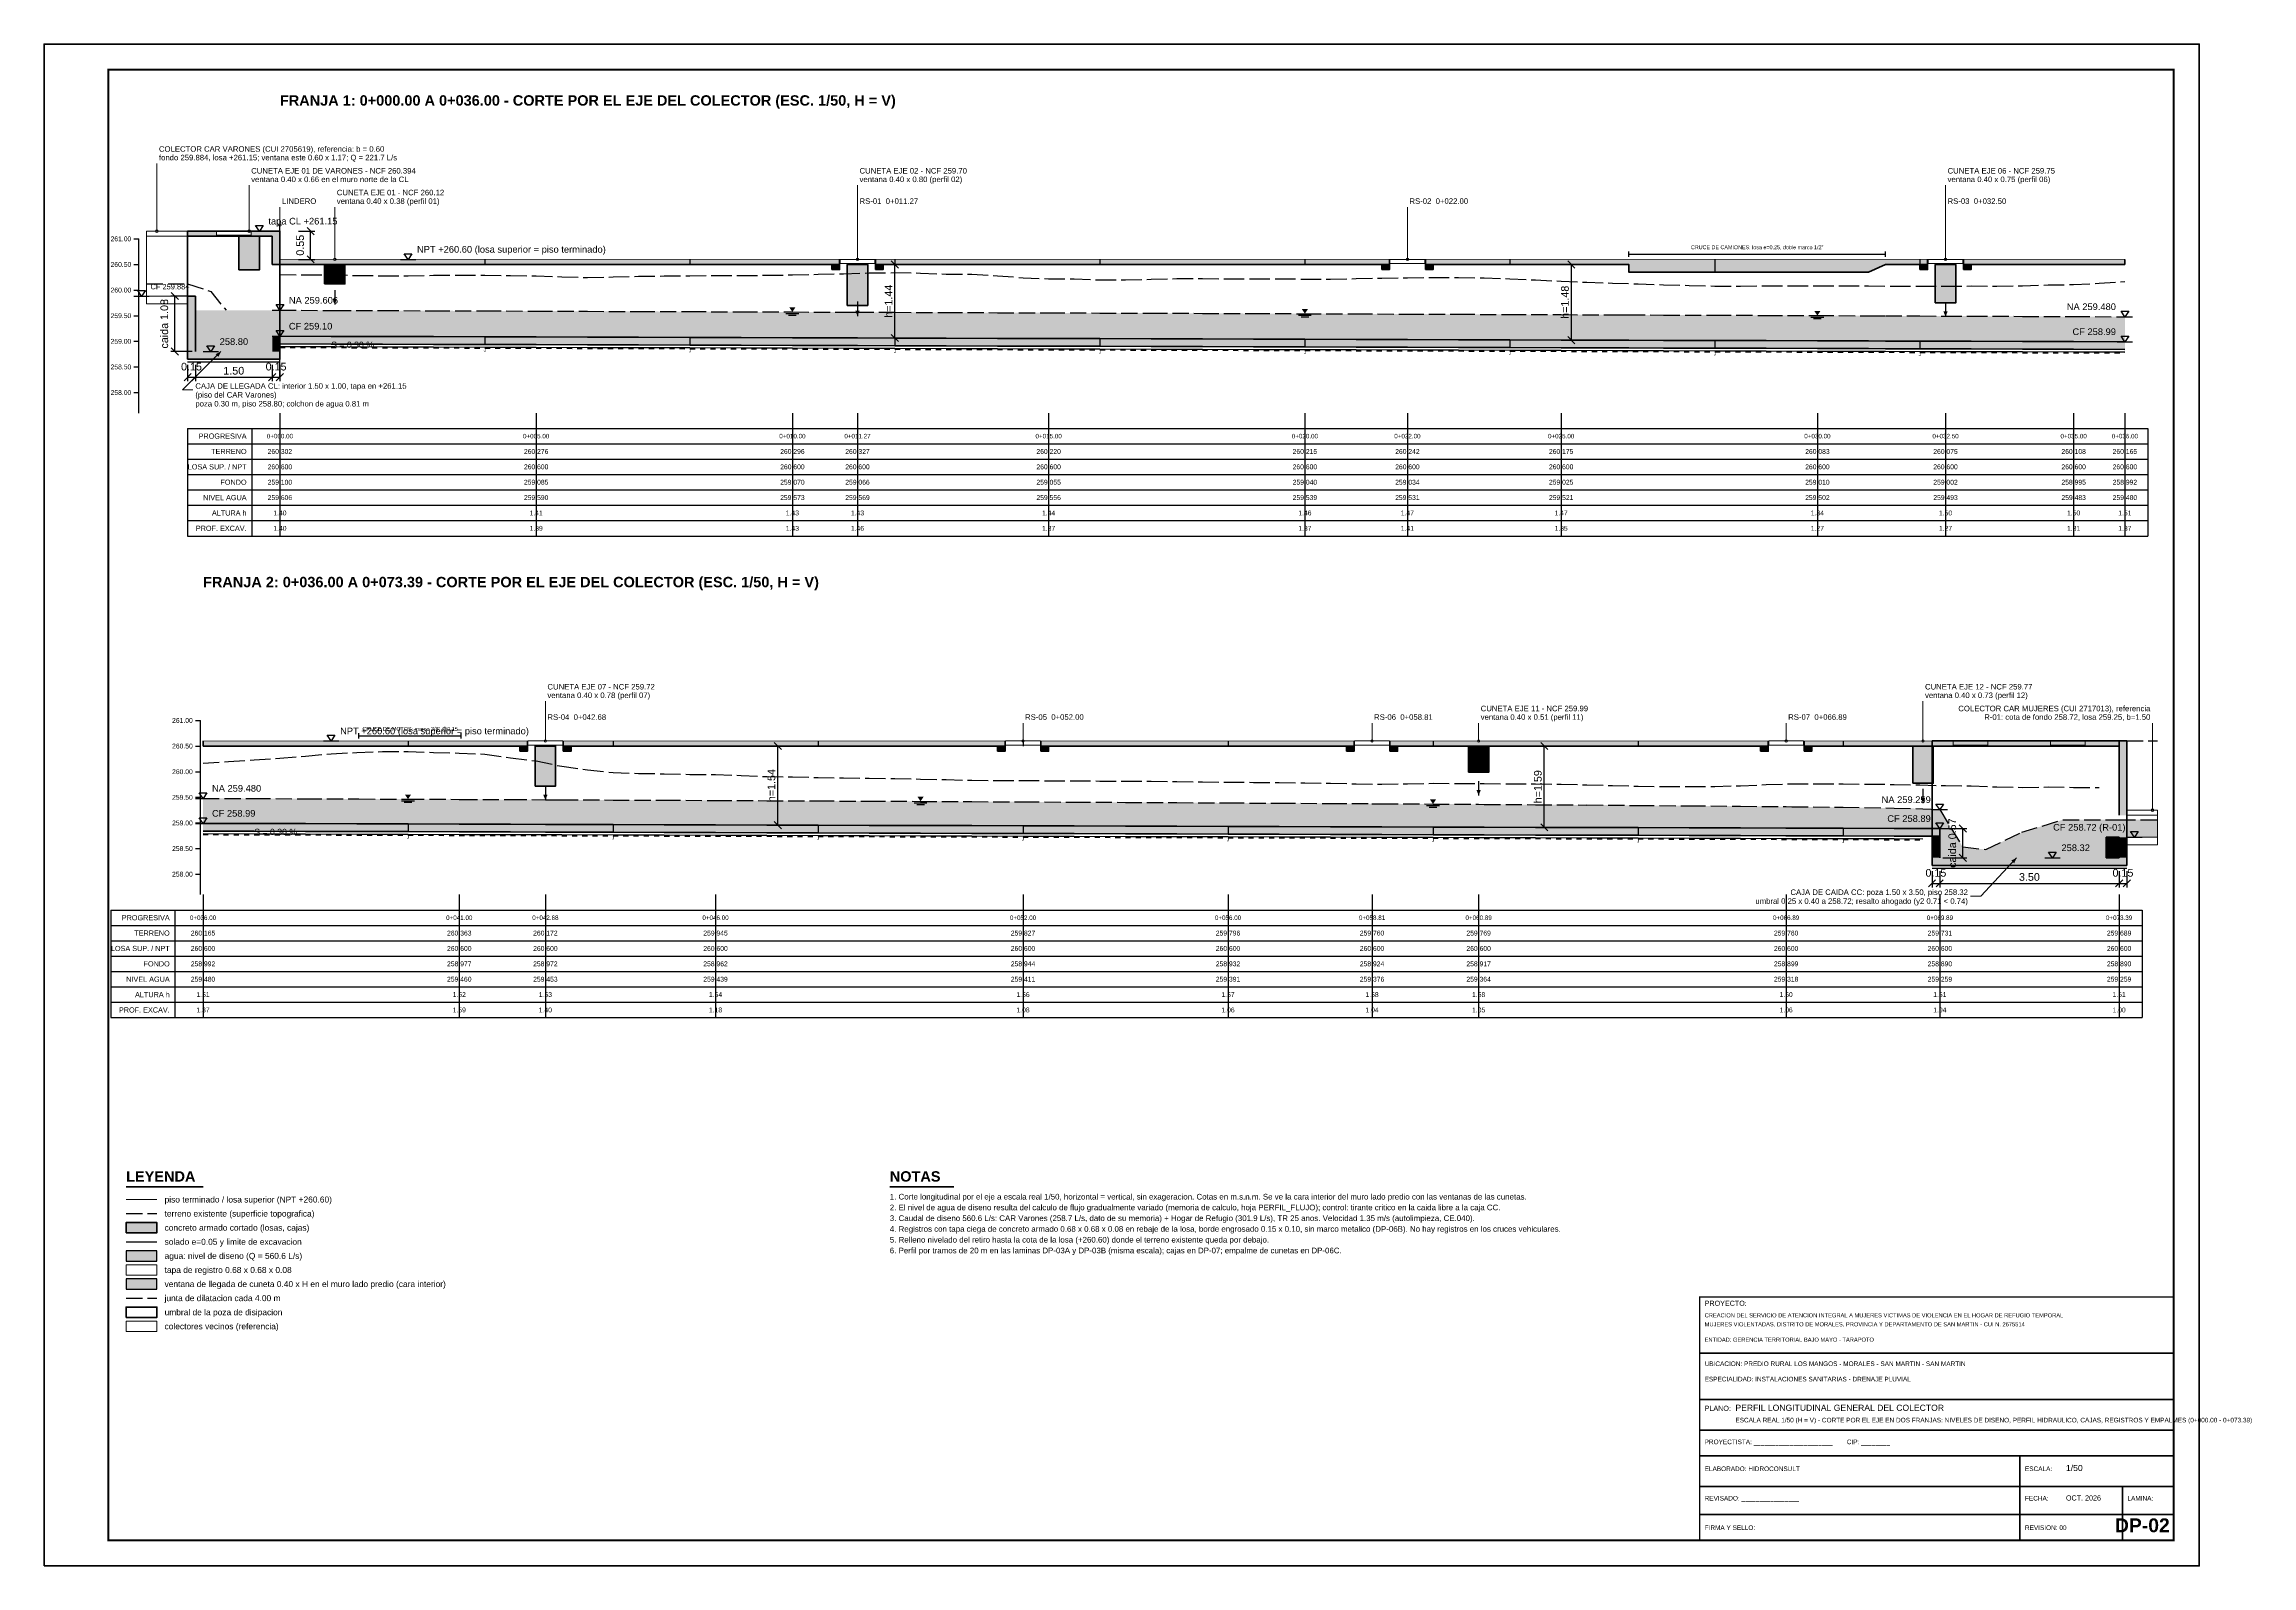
# Model space of a CAD drawing. Header units: metres. Extents: x 349021 to 349543, y 9281040 to 9281959.
# Drawn here: x 349240.98 to 349284.06, y 9281839.79 to 9281869.49 of the extents above; entities that cross this region are included whole.
import ezdxf
from ezdxf.enums import TextEntityAlignment as Align

# ---------------------------------------------------------------- set-up
doc = ezdxf.new("R2010")
doc.units = ezdxf.units.M
doc.header["$LTSCALE"] = 0.25
for name, pattern in [('DASHED', [1.524, 1.27, -0.254]), ('HIDDEN', [0.375, 0.25, -0.125]), ('PHANTOM', [6.35, 3.175, -0.635, 0.635, -0.635, 0.635, -0.635])]:
    doc.linetypes.add(name, pattern=pattern)
for name, color, linetype, lineweight in [('AGUA', 150, 'DASHED', 25), ('ARQ-BASE', 8, 'CONTINUOUS', 13), ('CONCRETO', 250, 'CONTINUOUS', 50), ('COTAS', 94, 'CONTINUOUS', 18), ('CUNETA', 3, 'CONTINUOUS', 35), ('LLAMADAS', 30, 'CONTINUOUS', 18), ('MARCO', 7, 'CONTINUOUS', 50), ('MARCO-METALICO', 32, 'CONTINUOUS', 40), ('POZA', 34, 'CONTINUOUS', 35), ('REGISTRO-TAPA', 30, 'CONTINUOUS', 18), ('ROTULO', 7, 'CONTINUOUS', 35), ('TERRENO', 7, 'CONTINUOUS', 30), ('TITULOS', 160, 'CONTINUOUS', 35)]:
    doc.layers.add(name, color=color, linetype=linetype, lineweight=lineweight)
for name, color, linetype, true_color in [('AGUA-RELLENO', 150, 'CONTINUOUS', 0xcde4f6), ('CONCRETO-ACHURADO', 8, 'CONTINUOUS', 0xe2e2e2), ('ISO-CUNETA', 94, 'CONTINUOUS', 0xa8d6a8)]:
    doc.layers.add(name, color=color, linetype=linetype, true_color=true_color)
for name, color, linetype in [('AGUA-SIMBOLO', 150, 'CONTINUOUS'), ('CRUCE-VEHICULAR', 30, 'CONTINUOUS'), ('EXCAVACION', 8, 'HIDDEN'), ('FLUJO', 150, 'CONTINUOUS'), ('GUITARRA', 8, 'CONTINUOUS'), ('JUNTAS', 8, 'DASHED'), ('LEYENDA', 7, 'CONTINUOUS'), ('LINDERO', 6, 'PHANTOM'), ('NIVELES', 7, 'CONTINUOUS'), ('PROGRESIVAS', 5, 'CONTINUOUS'), ('ROTULO-TEXTO', 7, 'CONTINUOUS'), ('SOLADO', 8, 'CONTINUOUS'), ('TERRENO-EXISTENTE', 8, 'DASHED'), ('TEXTOS', 7, 'CONTINUOUS'), ('TEXTOS-NOTAS', 7, 'CONTINUOUS')]:
    doc.layers.add(name, color=color, linetype=linetype)
doc.styles.get("Standard").update_dxf_attribs({"font": 'arial.ttf'})
doc.styles.add('TITULOS', font='arialbd.ttf')
doc.dimstyles.new('COT-50', dxfattribs={"dimscale": 0.05, "dimtxt": 3, "dimasz": 2.2, "dimexe": 1.6, "dimexo": 1.2, "dimgap": 1, "dimtad": 1, "dimzin": 0, "dimdsep": 46, "dimtxsty": 'Standard', "dimtsz": 1.4, "dimcen": 2.5, "dimclrd": 256, "dimclre": 256, "dimclrt": 7, "dimazin": 3, "dimtfac": 1, "dimtmove": 0, "dimatfit": 3})

# ---------------------------------------------------------------- blocks, each defined once
blk = doc.blocks.new('SIMB-AGUA')
at = {"layer": 'AGUA-SIMBOLO'}
for p, q in [((-2.5, -0.6), (2.5, -0.6)), ((-1.5, -1.2), (1.5, -1.2))]:
    blk.add_line(p, q, dxfattribs=at)
blk.add_solid([(0, 0), (-1.2, 1.8), (1.2, 1.8)], dxfattribs=at)
blk = doc.blocks.new('SIMB-FLECHA')
at = {"layer": 'FLUJO'}
blk.add_lwpolyline([(-4, 0), (4, 0)], dxfattribs=at)
blk.add_solid([(4, 0), (1, 1.2), (1, -1.2)], dxfattribs=at)
blk = doc.blocks.new('SIMB-NIVEL')
at = {"layer": 'NIVELES'}
blk.add_line((-3, 0), (3, 0), dxfattribs=at)
blk.add_lwpolyline([(0, 0), (-1.5, 2.2), (1.5, 2.2)], close=True, dxfattribs=at)

msp = doc.modelspace()

# ---------------------------------------------------------------- hatches: boundary and pattern name
at = {"layer": 'AGUA-RELLENO', "true_color": 0xcde4f6}
h = msp.add_hatch(color=7, dxfattribs=at)
h.dxf.hatch_style = 1
h.paths.add_polyline_path([(349243.93, 9281863.49), (349245.43, 9281863.49), (349245.43, 9281863.79), (349245.58, 9281863.79), (349245.58, 9281864.296), (349243.93, 9281864.296)])
h = msp.add_hatch(color=7, dxfattribs=at)
h.dxf.hatch_style = 1
h.paths.add_polyline_path([(349245.58, 9281863.79), (349246.58, 9281863.787), (349246.65, 9281863.787), (349247.58, 9281863.784), (349248.58, 9281863.781), (349249.58, 9281863.778), (349250.58, 9281863.775), (349251.58, 9281863.772), (349252.58, 9281863.769), (349253.58, 9281863.766), (349254.58, 9281863.763), (349255.58, 9281863.76), (349256.58, 9281863.757), (349256.85, 9281863.756), (349257.58, 9281863.754), (349258.58, 9281863.751), (349259.58, 9281863.748), (349260.58, 9281863.745), (349261.58, 9281863.742), (349262.58, 9281863.739), (349263.58, 9281863.736), (349264.58, 9281863.733), (349265.58, 9281863.73), (349266.58, 9281863.727), (349267.58, 9281863.724), (349268.58, 9281863.721), (349269.58, 9281863.718), (349270.58, 9281863.715), (349271.58, 9281863.712), (349271.9, 9281863.711), (349271.9, 9281863.711), (349272.58, 9281863.709), (349273.58, 9281863.706), (349274.58, 9281863.703), (349275.58, 9281863.7), (349276.58, 9281863.697), (349276.91, 9281863.696), (349276.91, 9281863.696), (349277.58, 9281863.694), (349278.08, 9281863.692), (349278.58, 9281863.691), (349279.58, 9281863.688), (349280.58, 9281863.685), (349281.58, 9281863.682), (349281.58, 9281864.17), (349280.58, 9281864.173), (349279.58, 9281864.177), (349278.58, 9281864.181), (349278.08, 9281864.183), (349277.58, 9281864.185), (349276.91, 9281864.187), (349276.91, 9281864.187), (349276.58, 9281864.189), (349275.58, 9281864.192), (349274.58, 9281864.196), (349273.58, 9281864.2), (349272.58, 9281864.203), (349271.9, 9281864.206), (349271.9, 9281864.206), (349271.58, 9281864.207), (349270.58, 9281864.211), (349269.58, 9281864.214), (349268.58, 9281864.218), (349267.58, 9281864.221), (349266.58, 9281864.225), (349265.58, 9281864.229), (349264.58, 9281864.232), (349263.58, 9281864.236), (349262.58, 9281864.239), (349261.58, 9281864.242), (349260.58, 9281864.246), (349259.58, 9281864.249), (349258.58, 9281864.253), (349257.58, 9281864.256), (349256.85, 9281864.259), (349256.58, 9281864.26), (349255.58, 9281864.263), (349254.58, 9281864.266), (349253.58, 9281864.27), (349252.58, 9281864.273), (349251.58, 9281864.276), (349250.58, 9281864.28), (349249.58, 9281864.283), (349248.58, 9281864.286), (349247.58, 9281864.29), (349246.65, 9281864.293), (349246.58, 9281864.293), (349245.58, 9281864.296)])
h = msp.add_hatch(color=7, dxfattribs=at)
h.dxf.hatch_style = 1
h.paths.add_polyline_path([(349244.08, 9281854.282), (349245.08, 9281854.279), (349246.08, 9281854.276), (349247.08, 9281854.273), (349247.12, 9281854.273), (349247.12, 9281854.273), (349248.08, 9281854.27), (349249.08, 9281854.267), (349249.12, 9281854.267), (349249.12, 9281854.267), (349250.08, 9281854.264), (349250.76, 9281854.262), (349251.08, 9281854.261), (349252.08, 9281854.258), (349253.08, 9281854.255), (349254.08, 9281854.252), (349255.08, 9281854.249), (349256.08, 9281854.246), (349257.08, 9281854.243), (349258.08, 9281854.24), (349259.08, 9281854.237), (349260.08, 9281854.234), (349261.08, 9281854.231), (349262.08, 9281854.228), (349263.08, 9281854.225), (349264.08, 9281854.222), (349265.08, 9281854.219), (349266.08, 9281854.216), (349266.885, 9281854.214), (349266.89, 9281854.214), (349267.08, 9281854.213), (349268.08, 9281854.21), (349268.97, 9281854.207), (349269.08, 9281854.207), (349270.08, 9281854.204), (349271.08, 9281854.201), (349272.08, 9281854.198), (349273.08, 9281854.195), (349274.08, 9281854.192), (349274.967, 9281854.189), (349274.97, 9281854.189), (349275.08, 9281854.189), (349276.08, 9281854.186), (349277.08, 9281854.183), (349277.64, 9281854.181), (349277.967, 9281854.18), (349277.967, 9281854.549), (349277.64, 9281854.568), (349277.08, 9281854.58), (349276.08, 9281854.595), (349275.08, 9281854.607), (349274.97, 9281854.608), (349274.967, 9281854.608), (349274.08, 9281854.616), (349273.08, 9281854.625), (349272.08, 9281854.632), (349271.08, 9281854.64), (349270.08, 9281854.646), (349269.08, 9281854.653), (349268.97, 9281854.654), (349268.08, 9281854.659), (349267.08, 9281854.665), (349266.89, 9281854.666), (349266.885, 9281854.666), (349266.08, 9281854.671), (349265.08, 9281854.676), (349264.08, 9281854.681), (349263.08, 9281854.687), (349262.08, 9281854.692), (349261.08, 9281854.697), (349260.08, 9281854.701), (349259.08, 9281854.706), (349258.08, 9281854.711), (349257.08, 9281854.715), (349256.08, 9281854.72), (349255.08, 9281854.724), (349254.08, 9281854.729), (349253.08, 9281854.733), (349252.08, 9281854.737), (349251.08, 9281854.741), (349250.76, 9281854.743), (349250.08, 9281854.746), (349249.12, 9281854.75), (349249.12, 9281854.75), (349249.08, 9281854.75), (349248.08, 9281854.754), (349247.12, 9281854.758), (349247.12, 9281854.758), (349247.08, 9281854.758), (349246.08, 9281854.762), (349245.08, 9281854.766), (349244.08, 9281854.77)])
h = msp.add_hatch(color=7, dxfattribs=at)
h.dxf.hatch_style = 1
h.paths.add_polyline_path([(349277.967, 9281853.61), (349281.217, 9281853.61), (349281.217, 9281854.01), (349282.217, 9281854.01), (349282.217, 9281854.352), (349281.467, 9281854.352), (349280.367, 9281854.352), (349279.567, 9281854.108), (349278.867, 9281853.771), (349278.417, 9281853.821), (349277.967, 9281854.549)])
h = msp.add_hatch(color=7, dxfattribs=at)
h.dxf.hatch_style = 1
h.paths.add_polyline_path([(349242.58, 9281845.74), (349243.18, 9281845.74), (349243.18, 9281845.94), (349242.58, 9281845.94)])
at = {"layer": 'CONCRETO-ACHURADO', "true_color": 0xe2e2e2}
h = msp.add_hatch(color=7, dxfattribs=at)
h.dxf.hatch_style = 1
h.paths.add_polyline_path([(349243.78, 9281865.74), (349244.33, 9281865.74), (349244.33, 9281865.84), (349243.78, 9281865.84)])
h = msp.add_hatch(color=7, dxfattribs=at)
h.dxf.hatch_style = 1
h.paths.add_polyline_path([(349245.03, 9281865.74), (349245.58, 9281865.74), (349245.58, 9281865.84), (349245.03, 9281865.84)])
h = msp.add_hatch(color=7, dxfattribs=at)
h.dxf.hatch_style = 1
h.paths.add_polyline_path([(349245.43, 9281865.19), (349245.58, 9281865.19), (349245.58, 9281865.74), (349245.43, 9281865.74)])
h = msp.add_hatch(color=7, dxfattribs=at)
h.dxf.hatch_style = 1
h.paths.add_polyline_path([(349245.58, 9281865.29), (349256.5, 9281865.29), (349256.5, 9281865.19), (349255.58, 9281865.19), (349254.58, 9281865.19), (349253.58, 9281865.19), (349252.58, 9281865.19), (349251.58, 9281865.19), (349250.58, 9281865.19), (349249.58, 9281865.19), (349248.58, 9281865.19), (349247.58, 9281865.19), (349246.65, 9281865.19), (349246.58, 9281865.19), (349245.58, 9281865.19)])
h = msp.add_hatch(color=7, dxfattribs=at)
h.dxf.hatch_style = 1
h.paths.add_polyline_path([(349256.35, 9281865.09), (349256.5, 9281865.09), (349256.5, 9281865.19), (349256.35, 9281865.19)])
h = msp.add_hatch(color=7, dxfattribs=at)
h.dxf.hatch_style = 1
h.paths.add_polyline_path([(349257.2, 9281865.29), (349267.23, 9281865.29), (349267.23, 9281865.19), (349266.58, 9281865.19), (349265.58, 9281865.19), (349264.58, 9281865.19), (349263.58, 9281865.19), (349262.58, 9281865.19), (349261.58, 9281865.19), (349260.58, 9281865.19), (349259.58, 9281865.19), (349258.58, 9281865.19), (349257.58, 9281865.19), (349257.2, 9281865.19)])
h = msp.add_hatch(color=7, dxfattribs=at)
h.dxf.hatch_style = 1
h.paths.add_polyline_path([(349257.2, 9281865.09), (349257.35, 9281865.09), (349257.35, 9281865.19), (349257.2, 9281865.19)])
h = msp.add_hatch(color=7, dxfattribs=at)
h.dxf.hatch_style = 1
h.paths.add_polyline_path([(349267.08, 9281865.09), (349267.23, 9281865.09), (349267.23, 9281865.19), (349267.08, 9281865.19)])
h = msp.add_hatch(color=7, dxfattribs=at)
h.dxf.hatch_style = 1
h.paths.add_polyline_path([(349267.93, 9281865.29), (349277.73, 9281865.29), (349277.73, 9281865.19), (349277.58, 9281865.19), (349276.91, 9281865.19), (349276.91, 9281865.19), (349276.58, 9281865.04), (349275.58, 9281865.04), (349274.58, 9281865.04), (349273.58, 9281865.04), (349272.58, 9281865.04), (349271.9, 9281865.04), (349271.9, 9281865.19), (349271.58, 9281865.19), (349270.58, 9281865.19), (349269.58, 9281865.19), (349268.58, 9281865.19), (349267.93, 9281865.19)])
h = msp.add_hatch(color=7, dxfattribs=at)
h.dxf.hatch_style = 1
h.paths.add_polyline_path([(349267.93, 9281865.09), (349268.08, 9281865.09), (349268.08, 9281865.19), (349267.93, 9281865.19)])
h = msp.add_hatch(color=7, dxfattribs=at)
h.dxf.hatch_style = 1
h.paths.add_polyline_path([(349277.58, 9281865.09), (349277.73, 9281865.09), (349277.73, 9281865.19), (349277.58, 9281865.19)])
h = msp.add_hatch(color=7, dxfattribs=at)
h.dxf.hatch_style = 1
h.paths.add_polyline_path([(349278.43, 9281865.29), (349281.58, 9281865.29), (349281.58, 9281865.19), (349280.58, 9281865.19), (349279.58, 9281865.19), (349278.58, 9281865.19), (349278.43, 9281865.19)])
h = msp.add_hatch(color=7, dxfattribs=at)
h.dxf.hatch_style = 1
h.paths.add_polyline_path([(349278.43, 9281865.09), (349278.58, 9281865.09), (349278.58, 9281865.19), (349278.43, 9281865.19)])
h = msp.add_hatch(color=7, dxfattribs=at)
h.dxf.hatch_style = 1
h.paths.add_polyline_path([(349243.78, 9281863.49), (349243.93, 9281863.49), (349243.93, 9281864.574), (349243.78, 9281864.574)])
h = msp.add_hatch(color=7, dxfattribs=at)
h.dxf.hatch_style = 1
h.paths.add_polyline_path([(349243.78, 9281863.34), (349245.58, 9281863.34), (349245.58, 9281863.49), (349243.78, 9281863.49)])
h = msp.add_hatch(color=7, dxfattribs=at)
h.dxf.hatch_style = 1
h.paths.add_polyline_path([(349245.43, 9281863.49), (349245.58, 9281863.49), (349245.58, 9281863.79), (349245.43, 9281863.79)])
h = msp.add_hatch(color=7, dxfattribs=at)
h.dxf.hatch_style = 1
h.paths.add_polyline_path([(349245.58, 9281863.79), (349246.58, 9281863.787), (349246.65, 9281863.787), (349247.58, 9281863.784), (349248.58, 9281863.781), (349249.58, 9281863.778), (349250.58, 9281863.775), (349251.58, 9281863.772), (349252.58, 9281863.769), (349253.58, 9281863.766), (349254.58, 9281863.763), (349255.58, 9281863.76), (349256.58, 9281863.757), (349256.85, 9281863.756), (349257.58, 9281863.754), (349258.58, 9281863.751), (349259.58, 9281863.748), (349260.58, 9281863.745), (349261.58, 9281863.742), (349262.58, 9281863.739), (349263.58, 9281863.736), (349264.58, 9281863.733), (349265.58, 9281863.73), (349266.58, 9281863.727), (349267.58, 9281863.724), (349268.58, 9281863.721), (349269.58, 9281863.718), (349270.58, 9281863.715), (349271.58, 9281863.712), (349271.9, 9281863.711), (349271.9, 9281863.711), (349272.58, 9281863.709), (349273.58, 9281863.706), (349274.58, 9281863.703), (349275.58, 9281863.7), (349276.58, 9281863.697), (349276.91, 9281863.696), (349276.91, 9281863.696), (349277.58, 9281863.694), (349278.08, 9281863.692), (349278.58, 9281863.691), (349279.58, 9281863.688), (349280.58, 9281863.685), (349281.58, 9281863.682), (349281.58, 9281863.532), (349280.58, 9281863.535), (349279.58, 9281863.538), (349278.58, 9281863.541), (349278.08, 9281863.542), (349277.58, 9281863.544), (349276.91, 9281863.546), (349276.91, 9281863.546), (349276.58, 9281863.547), (349275.58, 9281863.55), (349274.58, 9281863.553), (349273.58, 9281863.556), (349272.58, 9281863.559), (349271.9, 9281863.561), (349271.9, 9281863.561), (349271.58, 9281863.562), (349270.58, 9281863.565), (349269.58, 9281863.568), (349268.58, 9281863.571), (349267.58, 9281863.574), (349266.58, 9281863.577), (349265.58, 9281863.58), (349264.58, 9281863.583), (349263.58, 9281863.586), (349262.58, 9281863.589), (349261.58, 9281863.592), (349260.58, 9281863.595), (349259.58, 9281863.598), (349258.58, 9281863.601), (349257.58, 9281863.604), (349256.85, 9281863.606), (349256.58, 9281863.607), (349255.58, 9281863.61), (349254.58, 9281863.613), (349253.58, 9281863.616), (349252.58, 9281863.619), (349251.58, 9281863.622), (349250.58, 9281863.625), (349249.58, 9281863.628), (349248.58, 9281863.631), (349247.58, 9281863.634), (349246.65, 9281863.637), (349246.58, 9281863.637), (349245.58, 9281863.64)])
h = msp.add_hatch(color=7, dxfattribs=at)
h.dxf.hatch_style = 1
h.paths.add_polyline_path([(349244.08, 9281855.89), (349250.41, 9281855.89), (349250.41, 9281855.79), (349250.08, 9281855.79), (349249.12, 9281855.79), (349249.12, 9281855.79), (349249.08, 9281855.79), (349248.08, 9281855.79), (349247.12, 9281855.79), (349247.12, 9281855.79), (349247.08, 9281855.79), (349246.08, 9281855.79), (349245.08, 9281855.79), (349244.08, 9281855.79)])
h = msp.add_hatch(color=7, dxfattribs=at)
h.dxf.hatch_style = 1
h.paths.add_polyline_path([(349250.26, 9281855.69), (349250.41, 9281855.69), (349250.41, 9281855.79), (349250.26, 9281855.79)])
h = msp.add_hatch(color=7, dxfattribs=at)
h.dxf.hatch_style = 1
h.paths.add_polyline_path([(349251.11, 9281855.89), (349259.73, 9281855.89), (349259.73, 9281855.79), (349259.08, 9281855.79), (349258.08, 9281855.79), (349257.08, 9281855.79), (349256.08, 9281855.79), (349255.08, 9281855.79), (349254.08, 9281855.79), (349253.08, 9281855.79), (349252.08, 9281855.79), (349251.11, 9281855.79)])
h = msp.add_hatch(color=7, dxfattribs=at)
h.dxf.hatch_style = 1
h.paths.add_polyline_path([(349251.11, 9281855.69), (349251.26, 9281855.69), (349251.26, 9281855.79), (349251.11, 9281855.79)])
h = msp.add_hatch(color=7, dxfattribs=at)
h.dxf.hatch_style = 1
h.paths.add_polyline_path([(349259.58, 9281855.69), (349259.73, 9281855.69), (349259.73, 9281855.79), (349259.58, 9281855.79)])
h = msp.add_hatch(color=7, dxfattribs=at)
h.dxf.hatch_style = 1
h.paths.add_polyline_path([(349260.43, 9281855.89), (349266.54, 9281855.89), (349266.54, 9281855.79), (349266.08, 9281855.79), (349265.08, 9281855.79), (349264.08, 9281855.79), (349263.08, 9281855.79), (349262.08, 9281855.79), (349261.08, 9281855.79), (349260.43, 9281855.79)])
h = msp.add_hatch(color=7, dxfattribs=at)
h.dxf.hatch_style = 1
h.paths.add_polyline_path([(349260.43, 9281855.69), (349260.58, 9281855.69), (349260.58, 9281855.79), (349260.43, 9281855.79)])
h = msp.add_hatch(color=7, dxfattribs=at)
h.dxf.hatch_style = 1
h.paths.add_polyline_path([(349266.39, 9281855.69), (349266.54, 9281855.69), (349266.54, 9281855.79), (349266.39, 9281855.79)])
h = msp.add_hatch(color=7, dxfattribs=at)
h.dxf.hatch_style = 1
h.paths.add_polyline_path([(349267.24, 9281855.89), (349274.62, 9281855.89), (349274.62, 9281855.79), (349274.08, 9281855.79), (349273.08, 9281855.79), (349272.08, 9281855.79), (349271.08, 9281855.79), (349270.08, 9281855.79), (349269.08, 9281855.79), (349268.97, 9281855.79), (349268.08, 9281855.79), (349267.24, 9281855.79)])
h = msp.add_hatch(color=7, dxfattribs=at)
h.dxf.hatch_style = 1
h.paths.add_polyline_path([(349267.24, 9281855.69), (349267.39, 9281855.69), (349267.39, 9281855.79), (349267.24, 9281855.79)])
h = msp.add_hatch(color=7, dxfattribs=at)
h.dxf.hatch_style = 1
h.paths.add_polyline_path([(349274.47, 9281855.69), (349274.62, 9281855.69), (349274.62, 9281855.79), (349274.47, 9281855.79)])
h = msp.add_hatch(color=7, dxfattribs=at)
h.dxf.hatch_style = 1
h.paths.add_polyline_path([(349275.32, 9281855.89), (349281.467, 9281855.89), (349281.467, 9281855.79), (349277.967, 9281855.79), (349277.64, 9281855.79), (349277.08, 9281855.79), (349276.08, 9281855.79), (349275.32, 9281855.79)])
h = msp.add_hatch(color=7, dxfattribs=at)
h.dxf.hatch_style = 1
h.paths.add_polyline_path([(349275.32, 9281855.69), (349275.47, 9281855.69), (349275.47, 9281855.79), (349275.32, 9281855.79)])
h = msp.add_hatch(color=7, dxfattribs=at)
h.dxf.hatch_style = 1
h.paths.add_polyline_path([(349278.317, 9281855.79), (349281.617, 9281855.79), (349281.617, 9281855.89), (349278.317, 9281855.89)])
h = msp.add_hatch(color=7, dxfattribs=at)
h.dxf.hatch_style = 1
h.paths.add_polyline_path([(349281.467, 9281854.44), (349281.617, 9281854.44), (349281.617, 9281855.89), (349281.467, 9281855.89)])
h = msp.add_hatch(color=7, dxfattribs=at)
h.dxf.hatch_style = 1
h.paths.add_polyline_path([(349244.08, 9281854.282), (349245.08, 9281854.279), (349246.08, 9281854.276), (349247.08, 9281854.273), (349247.12, 9281854.273), (349247.12, 9281854.273), (349248.08, 9281854.27), (349249.08, 9281854.267), (349249.12, 9281854.267), (349249.12, 9281854.267), (349250.08, 9281854.264), (349250.76, 9281854.262), (349251.08, 9281854.261), (349252.08, 9281854.258), (349253.08, 9281854.255), (349254.08, 9281854.252), (349255.08, 9281854.249), (349256.08, 9281854.246), (349257.08, 9281854.243), (349258.08, 9281854.24), (349259.08, 9281854.237), (349260.08, 9281854.234), (349261.08, 9281854.231), (349262.08, 9281854.228), (349263.08, 9281854.225), (349264.08, 9281854.222), (349265.08, 9281854.219), (349266.08, 9281854.216), (349266.885, 9281854.214), (349266.89, 9281854.214), (349267.08, 9281854.213), (349268.08, 9281854.21), (349268.97, 9281854.207), (349269.08, 9281854.207), (349270.08, 9281854.204), (349271.08, 9281854.201), (349272.08, 9281854.198), (349273.08, 9281854.195), (349274.08, 9281854.192), (349274.967, 9281854.189), (349274.97, 9281854.189), (349275.08, 9281854.189), (349276.08, 9281854.186), (349277.08, 9281854.183), (349277.64, 9281854.181), (349277.967, 9281854.18), (349277.967, 9281854.03), (349277.64, 9281854.031), (349277.08, 9281854.033), (349276.08, 9281854.036), (349275.08, 9281854.039), (349274.97, 9281854.039), (349274.967, 9281854.039), (349274.08, 9281854.042), (349273.08, 9281854.045), (349272.08, 9281854.048), (349271.08, 9281854.051), (349270.08, 9281854.054), (349269.08, 9281854.057), (349268.97, 9281854.057), (349268.08, 9281854.06), (349267.08, 9281854.063), (349266.89, 9281854.064), (349266.885, 9281854.064), (349266.08, 9281854.066), (349265.08, 9281854.069), (349264.08, 9281854.072), (349263.08, 9281854.075), (349262.08, 9281854.078), (349261.08, 9281854.081), (349260.08, 9281854.084), (349259.08, 9281854.087), (349258.08, 9281854.09), (349257.08, 9281854.093), (349256.08, 9281854.096), (349255.08, 9281854.099), (349254.08, 9281854.102), (349253.08, 9281854.105), (349252.08, 9281854.108), (349251.08, 9281854.111), (349250.76, 9281854.112), (349250.08, 9281854.114), (349249.12, 9281854.117), (349249.12, 9281854.117), (349249.08, 9281854.117), (349248.08, 9281854.12), (349247.12, 9281854.123), (349247.12, 9281854.123), (349247.08, 9281854.123), (349246.08, 9281854.126), (349245.08, 9281854.129), (349244.08, 9281854.132)])
h = msp.add_hatch(color=7, dxfattribs=at)
h.dxf.hatch_style = 1
h.paths.add_polyline_path([(349277.817, 9281853.61), (349277.967, 9281853.61), (349277.967, 9281854.03), (349277.817, 9281854.03)])
h = msp.add_hatch(color=7, dxfattribs=at)
h.dxf.hatch_style = 1
h.paths.add_polyline_path([(349281.217, 9281853.61), (349281.467, 9281853.61), (349281.467, 9281854.01), (349281.217, 9281854.01)])
h = msp.add_hatch(color=7, dxfattribs=at)
h.dxf.hatch_style = 1
h.paths.add_polyline_path([(349281.467, 9281853.61), (349281.617, 9281853.61), (349281.617, 9281854.01), (349281.467, 9281854.01)])
h = msp.add_hatch(color=7, dxfattribs=at)
h.dxf.hatch_style = 1
h.paths.add_polyline_path([(349277.817, 9281853.46), (349281.617, 9281853.46), (349281.617, 9281853.61), (349277.817, 9281853.61)])
h = msp.add_hatch(color=7, dxfattribs=at)
h.dxf.hatch_style = 1
h.paths.add_polyline_path([(349242.58, 9281846.29), (349243.18, 9281846.29), (349243.18, 9281846.49), (349242.58, 9281846.49)])
at = {"layer": 'ISO-CUNETA', "true_color": 0xa8d6a8}
h = msp.add_hatch(color=7, dxfattribs=at)
h.dxf.hatch_style = 1
h.paths.add_polyline_path([(349244.78, 9281865.084), (349245.18, 9281865.084), (349245.18, 9281865.74), (349244.78, 9281865.74)])
h = msp.add_hatch(color=7, dxfattribs=at)
h.dxf.hatch_style = 1
h.paths.add_polyline_path([(349246.45, 9281864.81), (349246.85, 9281864.81), (349246.85, 9281865.19), (349246.45, 9281865.19)])
h = msp.add_hatch(color=7, dxfattribs=at)
h.dxf.hatch_style = 1
h.paths.add_polyline_path([(349256.65, 9281864.39), (349257.05, 9281864.39), (349257.05, 9281865.19), (349256.65, 9281865.19)])
h = msp.add_hatch(color=7, dxfattribs=at)
h.dxf.hatch_style = 1
h.paths.add_polyline_path([(349277.88, 9281864.44), (349278.28, 9281864.44), (349278.28, 9281865.19), (349277.88, 9281865.19)])
h = msp.add_hatch(color=7, dxfattribs=at)
h.dxf.hatch_style = 1
h.paths.add_polyline_path([(349250.56, 9281855.01), (349250.96, 9281855.01), (349250.96, 9281855.79), (349250.56, 9281855.79)])
h = msp.add_hatch(color=7, dxfattribs=at)
h.dxf.hatch_style = 1
h.paths.add_polyline_path([(349268.77, 9281855.281), (349269.17, 9281855.281), (349269.17, 9281855.79), (349268.77, 9281855.79)])
h = msp.add_hatch(color=7, dxfattribs=at)
h.dxf.hatch_style = 1
h.paths.add_polyline_path([(349277.44, 9281855.063), (349277.84, 9281855.063), (349277.84, 9281855.79), (349277.44, 9281855.79)])
h = msp.add_hatch(color=7, dxfattribs=at)
h.dxf.hatch_style = 1
h.paths.add_polyline_path([(349242.58, 9281845.19), (349243.18, 9281845.19), (349243.18, 9281845.39), (349242.58, 9281845.39)])

# ---------------------------------------------------------------- linework, layer by layer
at = {"layer": 'AGUA'}
for points in [[(349242.98, 9281864.814), (349243.78, 9281864.814), (349244.23, 9281864.664), (349244.53, 9281864.296)], [(349245.58, 9281864.296), (349246.58, 9281864.293), (349246.65, 9281864.293), (349247.58, 9281864.29), (349248.58, 9281864.286), (349249.58, 9281864.283), (349250.58, 9281864.28), (349251.58, 9281864.276), (349252.58, 9281864.273), (349253.58, 9281864.27), (349254.58, 9281864.266), (349255.58, 9281864.263), (349256.58, 9281864.26), (349256.85, 9281864.259), (349257.58, 9281864.256), (349258.58, 9281864.253), (349259.58, 9281864.249), (349260.58, 9281864.246), (349261.58, 9281864.242), (349262.58, 9281864.239), (349263.58, 9281864.236), (349264.58, 9281864.232), (349265.58, 9281864.229), (349266.58, 9281864.225), (349267.58, 9281864.221), (349268.58, 9281864.218), (349269.58, 9281864.214), (349270.58, 9281864.211), (349271.58, 9281864.207), (349271.9, 9281864.206), (349271.9, 9281864.206), (349272.58, 9281864.203), (349273.58, 9281864.2), (349274.58, 9281864.196), (349275.58, 9281864.192), (349276.58, 9281864.189), (349276.91, 9281864.187), (349276.91, 9281864.187), (349277.58, 9281864.185), (349278.08, 9281864.183), (349278.58, 9281864.181), (349279.58, 9281864.177), (349280.58, 9281864.173), (349281.58, 9281864.17)], [(349244.08, 9281854.77), (349245.08, 9281854.766), (349246.08, 9281854.762), (349247.08, 9281854.758), (349247.12, 9281854.758), (349247.12, 9281854.758), (349248.08, 9281854.754), (349249.08, 9281854.75), (349249.12, 9281854.75), (349249.12, 9281854.75), (349250.08, 9281854.746), (349250.76, 9281854.743), (349251.08, 9281854.741), (349252.08, 9281854.737), (349253.08, 9281854.733), (349254.08, 9281854.729), (349255.08, 9281854.724), (349256.08, 9281854.72), (349257.08, 9281854.715), (349258.08, 9281854.711), (349259.08, 9281854.706), (349260.08, 9281854.701), (349261.08, 9281854.697), (349262.08, 9281854.692), (349263.08, 9281854.687), (349264.08, 9281854.681), (349265.08, 9281854.676), (349266.08, 9281854.671), (349266.885, 9281854.666), (349266.89, 9281854.666), (349267.08, 9281854.665), (349268.08, 9281854.659), (349268.97, 9281854.654), (349269.08, 9281854.653), (349270.08, 9281854.646), (349271.08, 9281854.64), (349272.08, 9281854.632), (349273.08, 9281854.625), (349274.08, 9281854.616), (349274.967, 9281854.608), (349274.97, 9281854.608), (349275.08, 9281854.607), (349276.08, 9281854.595), (349277.08, 9281854.58), (349277.64, 9281854.568), (349277.967, 9281854.549)], [(349277.967, 9281854.549), (349278.417, 9281853.821), (349278.867, 9281853.771), (349279.567, 9281854.108), (349280.367, 9281854.352), (349281.467, 9281854.352), (349282.217, 9281854.352)]]:
    msp.add_lwpolyline(points, dxfattribs=at)
at = {"layer": 'AGUA-RELLENO'}
msp.add_lwpolyline([(349242.58, 9281845.74), (349243.18, 9281845.74), (349243.18, 9281845.94), (349242.58, 9281845.94)], close=True, dxfattribs=at)
at = {"layer": 'ARQ-BASE'}
for points in [[(349242.98, 9281864.424), (349243.78, 9281864.424), (349243.78, 9281865.84), (349242.98, 9281865.84)], [(349242.98, 9281864.574), (349243.78, 9281864.574), (349243.78, 9281865.74), (349242.98, 9281865.74)], [(349281.617, 9281853.86), (349282.217, 9281853.86), (349282.217, 9281854.54), (349281.617, 9281854.54)], [(349281.617, 9281854.01), (349282.217, 9281854.01), (349282.217, 9281854.44), (349281.617, 9281854.44)], [(349242.58, 9281844.365), (349243.18, 9281844.365), (349243.18, 9281844.565), (349242.58, 9281844.565)]]:
    msp.add_lwpolyline(points, close=True, dxfattribs=at)
at = {"layer": 'CONCRETO'}
for p, q in [((349243.78, 9281865.74), (349245.43, 9281865.74)), ((349245.43, 9281865.19), (349245.43, 9281865.74)), ((349245.43, 9281865.19), (349245.58, 9281865.19)), ((349245.58, 9281865.29), (349245.58, 9281865.19)), ((349256.5, 9281865.29), (349256.5, 9281865.19)), ((349257.2, 9281865.29), (349257.2, 9281865.19)), ((349267.23, 9281865.29), (349267.23, 9281865.19)), ((349267.93, 9281865.29), (349267.93, 9281865.19)), ((349277.73, 9281865.29), (349277.73, 9281865.19)), ((349278.43, 9281865.29), (349278.43, 9281865.19)), ((349281.58, 9281865.29), (349281.58, 9281865.19)), ((349243.93, 9281864.574), (349243.78, 9281864.574)), ((349243.93, 9281863.49), (349243.93, 9281864.574)), ((349244.08, 9281855.89), (349244.08, 9281855.79)), ((349250.41, 9281855.89), (349250.41, 9281855.79)), ((349251.11, 9281855.89), (349251.11, 9281855.79)), ((349259.73, 9281855.89), (349259.73, 9281855.79)), ((349260.43, 9281855.89), (349260.43, 9281855.79)), ((349266.54, 9281855.89), (349266.54, 9281855.79)), ((349267.24, 9281855.89), (349267.24, 9281855.79)), ((349274.62, 9281855.89), (349274.62, 9281855.79)), ((349275.32, 9281855.89), (349275.32, 9281855.79)), ((349281.467, 9281855.89), (349281.467, 9281855.79)), ((349281.467, 9281854.44), (349281.467, 9281855.79)), ((349277.967, 9281853.61), (349277.967, 9281854.18)), ((349281.467, 9281853.61), (349281.467, 9281854.01))]:
    msp.add_line(p, q, dxfattribs=at)
for points in [[(349243.78, 9281863.34), (349245.58, 9281863.34), (349245.58, 9281865.29), (349245.58, 9281865.84), (349243.78, 9281865.84), (349243.78, 9281865.74), (349243.78, 9281864.574), (349243.78, 9281863.34)], [(349245.58, 9281865.19), (349246.58, 9281865.19), (349246.65, 9281865.19), (349247.58, 9281865.19), (349248.58, 9281865.19), (349249.58, 9281865.19), (349250.58, 9281865.19), (349251.58, 9281865.19), (349252.58, 9281865.19), (349253.58, 9281865.19), (349254.58, 9281865.19), (349255.58, 9281865.19), (349256.5, 9281865.19)], [(349257.2, 9281865.19), (349257.58, 9281865.19), (349258.58, 9281865.19), (349259.58, 9281865.19), (349260.58, 9281865.19), (349261.58, 9281865.19), (349262.58, 9281865.19), (349263.58, 9281865.19), (349264.58, 9281865.19), (349265.58, 9281865.19), (349266.58, 9281865.19), (349267.23, 9281865.19)], [(349267.93, 9281865.19), (349268.58, 9281865.19), (349269.58, 9281865.19), (349270.58, 9281865.19), (349271.58, 9281865.19), (349271.9, 9281865.19), (349271.9, 9281865.04), (349272.58, 9281865.04), (349273.58, 9281865.04), (349274.58, 9281865.04), (349275.58, 9281865.04), (349276.58, 9281865.04), (349276.91, 9281865.19), (349276.91, 9281865.19), (349277.58, 9281865.19), (349277.73, 9281865.19)], [(349278.43, 9281865.19), (349278.58, 9281865.19), (349279.58, 9281865.19), (349280.58, 9281865.19), (349281.58, 9281865.19)], [(349245.58, 9281863.79), (349246.58, 9281863.787), (349246.65, 9281863.787), (349247.58, 9281863.784), (349248.58, 9281863.781), (349249.58, 9281863.778), (349250.58, 9281863.775), (349251.58, 9281863.772), (349252.58, 9281863.769), (349253.58, 9281863.766), (349254.58, 9281863.763), (349255.58, 9281863.76), (349256.58, 9281863.757), (349256.85, 9281863.756), (349257.58, 9281863.754), (349258.58, 9281863.751), (349259.58, 9281863.748), (349260.58, 9281863.745), (349261.58, 9281863.742), (349262.58, 9281863.739), (349263.58, 9281863.736), (349264.58, 9281863.733), (349265.58, 9281863.73), (349266.58, 9281863.727), (349267.58, 9281863.724), (349268.58, 9281863.721), (349269.58, 9281863.718), (349270.58, 9281863.715), (349271.58, 9281863.712), (349271.9, 9281863.711), (349271.9, 9281863.711), (349272.58, 9281863.709), (349273.58, 9281863.706), (349274.58, 9281863.703), (349275.58, 9281863.7), (349276.58, 9281863.697), (349276.91, 9281863.696), (349276.91, 9281863.696), (349277.58, 9281863.694), (349278.08, 9281863.692), (349278.58, 9281863.691), (349279.58, 9281863.688), (349280.58, 9281863.685), (349281.58, 9281863.682)], [(349245.58, 9281863.64), (349246.58, 9281863.637), (349246.65, 9281863.637), (349247.58, 9281863.634), (349248.58, 9281863.631), (349249.58, 9281863.628), (349250.58, 9281863.625), (349251.58, 9281863.622), (349252.58, 9281863.619), (349253.58, 9281863.616), (349254.58, 9281863.613), (349255.58, 9281863.61), (349256.58, 9281863.607), (349256.85, 9281863.606), (349257.58, 9281863.604), (349258.58, 9281863.601), (349259.58, 9281863.598), (349260.58, 9281863.595), (349261.58, 9281863.592), (349262.58, 9281863.589), (349263.58, 9281863.586), (349264.58, 9281863.583), (349265.58, 9281863.58), (349266.58, 9281863.577), (349267.58, 9281863.574), (349268.58, 9281863.571), (349269.58, 9281863.568), (349270.58, 9281863.565), (349271.58, 9281863.562), (349271.9, 9281863.561), (349271.9, 9281863.561), (349272.58, 9281863.559), (349273.58, 9281863.556), (349274.58, 9281863.553), (349275.58, 9281863.55), (349276.58, 9281863.547), (349276.91, 9281863.546), (349276.91, 9281863.546), (349277.58, 9281863.544), (349278.08, 9281863.542), (349278.58, 9281863.541), (349279.58, 9281863.538), (349280.58, 9281863.535), (349281.58, 9281863.532)], [(349244.08, 9281855.79), (349245.08, 9281855.79), (349246.08, 9281855.79), (349247.08, 9281855.79), (349247.12, 9281855.79), (349247.12, 9281855.79), (349248.08, 9281855.79), (349249.08, 9281855.79), (349249.12, 9281855.79), (349249.12, 9281855.79), (349250.08, 9281855.79), (349250.41, 9281855.79)], [(349251.11, 9281855.79), (349252.08, 9281855.79), (349253.08, 9281855.79), (349254.08, 9281855.79), (349255.08, 9281855.79), (349256.08, 9281855.79), (349257.08, 9281855.79), (349258.08, 9281855.79), (349259.08, 9281855.79), (349259.73, 9281855.79)], [(349260.43, 9281855.79), (349261.08, 9281855.79), (349262.08, 9281855.79), (349263.08, 9281855.79), (349264.08, 9281855.79), (349265.08, 9281855.79), (349266.08, 9281855.79), (349266.54, 9281855.79)], [(349267.24, 9281855.79), (349268.08, 9281855.79), (349268.97, 9281855.79), (349269.08, 9281855.79), (349270.08, 9281855.79), (349271.08, 9281855.79), (349272.08, 9281855.79), (349273.08, 9281855.79), (349274.08, 9281855.79), (349274.62, 9281855.79)], [(349275.32, 9281855.79), (349276.08, 9281855.79), (349277.08, 9281855.79), (349277.64, 9281855.79), (349277.967, 9281855.79), (349281.467, 9281855.79)], [(349244.08, 9281854.282), (349245.08, 9281854.279), (349246.08, 9281854.276), (349247.08, 9281854.273), (349247.12, 9281854.273), (349247.12, 9281854.273), (349248.08, 9281854.27), (349249.08, 9281854.267), (349249.12, 9281854.267), (349249.12, 9281854.267), (349250.08, 9281854.264), (349250.76, 9281854.262), (349251.08, 9281854.261), (349252.08, 9281854.258), (349253.08, 9281854.255), (349254.08, 9281854.252), (349255.08, 9281854.249), (349256.08, 9281854.246), (349257.08, 9281854.243), (349258.08, 9281854.24), (349259.08, 9281854.237), (349260.08, 9281854.234), (349261.08, 9281854.231), (349262.08, 9281854.228), (349263.08, 9281854.225), (349264.08, 9281854.222), (349265.08, 9281854.219), (349266.08, 9281854.216), (349266.885, 9281854.214), (349266.89, 9281854.214), (349267.08, 9281854.213), (349268.08, 9281854.21), (349268.97, 9281854.207), (349269.08, 9281854.207), (349270.08, 9281854.204), (349271.08, 9281854.201), (349272.08, 9281854.198), (349273.08, 9281854.195), (349274.08, 9281854.192), (349274.967, 9281854.189), (349274.97, 9281854.189), (349275.08, 9281854.189), (349276.08, 9281854.186), (349277.08, 9281854.183), (349277.64, 9281854.181), (349277.967, 9281854.18)], [(349244.08, 9281854.132), (349245.08, 9281854.129), (349246.08, 9281854.126), (349247.08, 9281854.123), (349247.12, 9281854.123), (349247.12, 9281854.123), (349248.08, 9281854.12), (349249.08, 9281854.117), (349249.12, 9281854.117), (349249.12, 9281854.117), (349250.08, 9281854.114), (349250.76, 9281854.112), (349251.08, 9281854.111), (349252.08, 9281854.108), (349253.08, 9281854.105), (349254.08, 9281854.102), (349255.08, 9281854.099), (349256.08, 9281854.096), (349257.08, 9281854.093), (349258.08, 9281854.09), (349259.08, 9281854.087), (349260.08, 9281854.084), (349261.08, 9281854.081), (349262.08, 9281854.078), (349263.08, 9281854.075), (349264.08, 9281854.072), (349265.08, 9281854.069), (349266.08, 9281854.066), (349266.885, 9281854.064), (349266.89, 9281854.064), (349267.08, 9281854.063), (349268.08, 9281854.06), (349268.97, 9281854.057), (349269.08, 9281854.057), (349270.08, 9281854.054), (349271.08, 9281854.051), (349272.08, 9281854.048), (349273.08, 9281854.045), (349274.08, 9281854.042), (349274.967, 9281854.039), (349274.97, 9281854.039), (349275.08, 9281854.039), (349276.08, 9281854.036), (349277.08, 9281854.033), (349277.64, 9281854.031), (349277.967, 9281854.03)]]:
    msp.add_lwpolyline(points, dxfattribs=at)
for points in [[(349256.35, 9281865.09), (349256.5, 9281865.09), (349256.5, 9281865.19), (349256.35, 9281865.19)], [(349257.2, 9281865.09), (349257.35, 9281865.09), (349257.35, 9281865.19), (349257.2, 9281865.19)], [(349267.08, 9281865.09), (349267.23, 9281865.09), (349267.23, 9281865.19), (349267.08, 9281865.19)], [(349267.93, 9281865.09), (349268.08, 9281865.09), (349268.08, 9281865.19), (349267.93, 9281865.19)], [(349277.58, 9281865.09), (349277.73, 9281865.09), (349277.73, 9281865.19), (349277.58, 9281865.19)], [(349278.43, 9281865.09), (349278.58, 9281865.09), (349278.58, 9281865.19), (349278.43, 9281865.19)], [(349250.26, 9281855.69), (349250.41, 9281855.69), (349250.41, 9281855.79), (349250.26, 9281855.79)], [(349251.11, 9281855.69), (349251.26, 9281855.69), (349251.26, 9281855.79), (349251.11, 9281855.79)], [(349259.58, 9281855.69), (349259.73, 9281855.69), (349259.73, 9281855.79), (349259.58, 9281855.79)], [(349260.43, 9281855.69), (349260.58, 9281855.69), (349260.58, 9281855.79), (349260.43, 9281855.79)], [(349266.39, 9281855.69), (349266.54, 9281855.69), (349266.54, 9281855.79), (349266.39, 9281855.79)], [(349267.24, 9281855.69), (349267.39, 9281855.69), (349267.39, 9281855.79), (349267.24, 9281855.79)], [(349274.47, 9281855.69), (349274.62, 9281855.69), (349274.62, 9281855.79), (349274.47, 9281855.79)], [(349275.32, 9281855.69), (349275.47, 9281855.69), (349275.47, 9281855.79), (349275.32, 9281855.79)], [(349277.817, 9281853.46), (349281.617, 9281853.46), (349281.617, 9281855.89), (349277.817, 9281855.89)], [(349242.58, 9281846.29), (349243.18, 9281846.29), (349243.18, 9281846.49), (349242.58, 9281846.49)]]:
    msp.add_lwpolyline(points, close=True, dxfattribs=at)
at = {"layer": 'CRUCE-VEHICULAR'}
for p, q in [((349271.9, 9281865.34), (349271.9, 9281865.44)), ((349271.9, 9281865.39), (349276.91, 9281865.39)), ((349276.91, 9281865.34), (349276.91, 9281865.44)), ((349247.12, 9281855.94), (349247.12, 9281856.04)), ((349247.12, 9281855.99), (349249.12, 9281855.99)), ((349249.12, 9281855.94), (349249.12, 9281856.04))]:
    msp.add_line(p, q, dxfattribs=at)
at = {"layer": 'CUNETA'}
for p, q in [((349246.45, 9281864.81), (349246.85, 9281864.81)), ((349256.65, 9281864.39), (349257.05, 9281864.39)), ((349277.88, 9281864.44), (349278.28, 9281864.44)), ((349268.77, 9281855.281), (349269.17, 9281855.281)), ((349250.56, 9281855.01), (349250.96, 9281855.01)), ((349277.44, 9281855.063), (349277.84, 9281855.063))]:
    msp.add_line(p, q, dxfattribs=at)
for points in [[(349244.78, 9281865.084), (349245.18, 9281865.084), (349245.18, 9281865.74), (349244.78, 9281865.74)], [(349246.45, 9281864.81), (349246.85, 9281864.81), (349246.85, 9281865.19), (349246.45, 9281865.19)], [(349256.65, 9281864.39), (349257.05, 9281864.39), (349257.05, 9281865.19), (349256.65, 9281865.19)], [(349277.88, 9281864.44), (349278.28, 9281864.44), (349278.28, 9281865.19), (349277.88, 9281865.19)], [(349250.56, 9281855.01), (349250.96, 9281855.01), (349250.96, 9281855.79), (349250.56, 9281855.79)], [(349268.77, 9281855.281), (349269.17, 9281855.281), (349269.17, 9281855.79), (349268.77, 9281855.79)], [(349277.44, 9281855.063), (349277.84, 9281855.063), (349277.84, 9281855.79), (349277.44, 9281855.79)]]:
    msp.add_lwpolyline(points, close=True, dxfattribs=at)
at = {"layer": 'EXCAVACION'}
for points in [[(349245.58, 9281863.57), (349281.58, 9281863.462)], [(349244.08, 9281854.062), (349277.64, 9281853.961)]]:
    msp.add_lwpolyline(points, dxfattribs=at)
at = {"layer": 'GUITARRA'}
for p, q in [((349242.73, 9281865.69), (349242.83, 9281865.69)), ((349242.83, 9281862.29), (349242.83, 9281865.69)), ((349242.73, 9281865.19), (349242.83, 9281865.19)), ((349242.73, 9281864.69), (349242.83, 9281864.69)), ((349242.73, 9281864.19), (349242.83, 9281864.19)), ((349242.73, 9281863.69), (349242.83, 9281863.69)), ((349242.73, 9281863.19), (349242.83, 9281863.19)), ((349242.73, 9281862.69), (349242.83, 9281862.69)), ((349245.58, 9281862.29), (349245.58, 9281861.99)), ((349250.58, 9281862.29), (349250.58, 9281861.99)), ((349255.58, 9281862.29), (349255.58, 9281861.99)), ((349256.85, 9281862.29), (349256.85, 9281861.99)), ((349260.58, 9281862.29), (349260.58, 9281861.99)), ((349265.58, 9281862.29), (349265.58, 9281861.99)), ((349267.58, 9281862.29), (349267.58, 9281861.99)), ((349270.58, 9281862.29), (349270.58, 9281861.99)), ((349275.58, 9281862.29), (349275.58, 9281861.99)), ((349278.08, 9281862.29), (349278.08, 9281861.99)), ((349280.58, 9281862.29), (349280.58, 9281861.99)), ((349281.58, 9281862.29), (349281.58, 9281861.99)), ((349243.78, 9281861.99), (349282.03, 9281861.99)), ((349243.78, 9281861.99), (349243.78, 9281859.89)), ((349245.03, 9281861.99), (349245.03, 9281859.89)), ((349245.58, 9281861.99), (349245.58, 9281859.89)), ((349250.58, 9281861.99), (349250.58, 9281859.89)), ((349255.58, 9281861.99), (349255.58, 9281859.89)), ((349256.85, 9281861.99), (349256.85, 9281859.89)), ((349260.58, 9281861.99), (349260.58, 9281859.89)), ((349265.58, 9281861.99), (349265.58, 9281859.89)), ((349267.58, 9281861.99), (349267.58, 9281859.89)), ((349270.58, 9281861.99), (349270.58, 9281859.89)), ((349275.58, 9281861.99), (349275.58, 9281859.89)), ((349278.08, 9281861.99), (349278.08, 9281859.89)), ((349280.58, 9281861.99), (349280.58, 9281859.89)), ((349281.58, 9281861.99), (349281.58, 9281859.89)), ((349282.03, 9281861.99), (349282.03, 9281859.89)), ((349243.78, 9281861.69), (349282.03, 9281861.69)), ((349243.78, 9281861.39), (349282.03, 9281861.39)), ((349243.78, 9281861.09), (349282.03, 9281861.09)), ((349243.78, 9281860.79), (349282.03, 9281860.79)), ((349243.78, 9281860.49), (349282.03, 9281860.49)), ((349243.78, 9281860.19), (349282.03, 9281860.19)), ((349243.78, 9281859.89), (349282.03, 9281859.89)), ((349243.93, 9281856.29), (349244.03, 9281856.29)), ((349244.03, 9281852.89), (349244.03, 9281856.29)), ((349243.93, 9281855.79), (349244.03, 9281855.79)), ((349243.93, 9281855.29), (349244.03, 9281855.29)), ((349243.93, 9281854.79), (349244.03, 9281854.79)), ((349243.93, 9281854.29), (349244.03, 9281854.29)), ((349243.93, 9281853.79), (349244.03, 9281853.79)), ((349243.93, 9281853.29), (349244.03, 9281853.29)), ((349244.08, 9281852.89), (349244.08, 9281852.59)), ((349249.08, 9281852.89), (349249.08, 9281852.59)), ((349250.76, 9281852.89), (349250.76, 9281852.59)), ((349254.08, 9281852.89), (349254.08, 9281852.59)), ((349260.08, 9281852.89), (349260.08, 9281852.59)), ((349264.08, 9281852.89), (349264.08, 9281852.59)), ((349266.89, 9281852.89), (349266.89, 9281852.59)), ((349268.97, 9281852.89), (349268.97, 9281852.59)), ((349274.97, 9281852.89), (349274.97, 9281852.59)), ((349277.97, 9281852.89), (349277.97, 9281852.59)), ((349281.467, 9281852.89), (349281.467, 9281852.59)), ((349242.28, 9281852.59), (349281.917, 9281852.59)), ((349242.28, 9281852.59), (349242.28, 9281850.49)), ((349242.28, 9281852.29), (349281.917, 9281852.29)), ((349243.53, 9281852.59), (349243.53, 9281850.49)), ((349244.08, 9281852.59), (349244.08, 9281850.49)), ((349249.08, 9281852.59), (349249.08, 9281850.49)), ((349250.76, 9281852.59), (349250.76, 9281850.49)), ((349254.08, 9281852.59), (349254.08, 9281850.49)), ((349260.08, 9281852.59), (349260.08, 9281850.49)), ((349264.08, 9281852.59), (349264.08, 9281850.49)), ((349266.89, 9281852.59), (349266.89, 9281850.49)), ((349268.97, 9281852.59), (349268.97, 9281850.49)), ((349274.97, 9281852.59), (349274.97, 9281850.49)), ((349277.97, 9281852.59), (349277.97, 9281850.49)), ((349281.467, 9281852.59), (349281.467, 9281850.49)), ((349281.917, 9281852.59), (349281.917, 9281850.49)), ((349242.28, 9281851.99), (349281.917, 9281851.99)), ((349242.28, 9281851.69), (349281.917, 9281851.69)), ((349242.28, 9281851.39), (349281.917, 9281851.39)), ((349242.28, 9281851.09), (349281.917, 9281851.09)), ((349242.28, 9281850.79), (349281.917, 9281850.79)), ((349242.28, 9281850.49), (349281.917, 9281850.49))]:
    msp.add_line(p, q, dxfattribs=at)
at = {"layer": 'ISO-CUNETA'}
msp.add_lwpolyline([(349242.58, 9281845.19), (349243.18, 9281845.19), (349243.18, 9281845.39), (349242.58, 9281845.39)], close=True, dxfattribs=at)
at = {"layer": 'JUNTAS'}
for p, q in [((349249.58, 9281865.29), (349249.58, 9281865.19)), ((349253.58, 9281865.29), (349253.58, 9281865.19)), ((349257.58, 9281865.29), (349257.58, 9281865.19)), ((349261.58, 9281865.29), (349261.58, 9281865.19)), ((349265.58, 9281865.29), (349265.58, 9281865.19)), ((349269.58, 9281865.29), (349269.58, 9281865.19)), ((349273.58, 9281865.29), (349273.58, 9281865.04)), ((349277.58, 9281865.29), (349277.58, 9281865.19)), ((349249.58, 9281863.778), (349249.58, 9281863.628)), ((349253.58, 9281863.766), (349253.58, 9281863.616)), ((349257.58, 9281863.754), (349257.58, 9281863.604)), ((349261.58, 9281863.742), (349261.58, 9281863.592)), ((349265.58, 9281863.73), (349265.58, 9281863.58)), ((349269.58, 9281863.718), (349269.58, 9281863.568)), ((349273.58, 9281863.706), (349273.58, 9281863.556)), ((349277.58, 9281863.694), (349277.58, 9281863.544)), ((349248.08, 9281855.89), (349248.08, 9281855.79)), ((349252.08, 9281855.89), (349252.08, 9281855.79)), ((349256.08, 9281855.89), (349256.08, 9281855.79)), ((349260.08, 9281855.89), (349260.08, 9281855.79)), ((349264.08, 9281855.89), (349264.08, 9281855.79)), ((349268.08, 9281855.89), (349268.08, 9281855.79)), ((349272.08, 9281855.89), (349272.08, 9281855.79)), ((349276.08, 9281855.89), (349276.08, 9281855.79)), ((349248.08, 9281854.27), (349248.08, 9281854.12)), ((349252.08, 9281854.258), (349252.08, 9281854.108)), ((349256.08, 9281854.246), (349256.08, 9281854.096)), ((349260.08, 9281854.234), (349260.08, 9281854.084)), ((349264.08, 9281854.222), (349264.08, 9281854.072)), ((349268.08, 9281854.21), (349268.08, 9281854.06)), ((349272.08, 9281854.198), (349272.08, 9281854.048)), ((349276.08, 9281854.186), (349276.08, 9281854.036)), ((349242.58, 9281845.015), (349243.18, 9281845.015))]:
    msp.add_line(p, q, dxfattribs=at)
at = {"layer": 'LINDERO'}
msp.add_line((349245.58, 9281862.99), (349245.58, 9281865.96), dxfattribs=at)
at = {"layer": 'LLAMADAS'}
for p, q in [((349243.18, 9281865.84), (349243.18, 9281867.16)), ((349244.98, 9281865.84), (349244.98, 9281866.735)), ((349256.85, 9281865.29), (349256.85, 9281866.735)), ((349278.08, 9281865.29), (349278.08, 9281866.735)), ((349245.58, 9281865.96), (349245.58, 9281866.31)), ((349246.65, 9281865.29), (349246.65, 9281866.31)), ((349256.85, 9281865.29), (349256.85, 9281866.31)), ((349267.58, 9281865.29), (349267.58, 9281866.31)), ((349278.08, 9281865.29), (349278.08, 9281866.31)), ((349243.68, 9281862.74), (349244.43, 9281863.49)), ((349243.88, 9281862.74), (349243.68, 9281862.74)), ((349250.76, 9281855.89), (349250.76, 9281856.665)), ((349277.64, 9281855.89), (349277.64, 9281856.665)), ((349250.76, 9281855.89), (349250.76, 9281856.24)), ((349260.08, 9281855.89), (349260.08, 9281856.24)), ((349266.89, 9281855.89), (349266.89, 9281856.24)), ((349268.97, 9281855.89), (349268.97, 9281856.24)), ((349274.97, 9281855.89), (349274.97, 9281856.24)), ((349282.117, 9281854.54), (349282.117, 9281856.24)), ((349278.767, 9281852.86), (349279.467, 9281853.61)), ((349278.567, 9281852.86), (349278.767, 9281852.86))]:
    msp.add_line(p, q, dxfattribs=at)
for centre in [(349243.18, 9281865.84), (349244.98, 9281865.84), (349245.58, 9281865.96), (349246.65, 9281865.29), (349256.85, 9281865.29), (349256.85, 9281865.29), (349267.58, 9281865.29), (349278.08, 9281865.29), (349278.08, 9281865.29), (349250.76, 9281855.89), (349250.76, 9281855.89), (349260.08, 9281855.89), (349266.89, 9281855.89), (349268.97, 9281855.89), (349274.97, 9281855.89), (349277.64, 9281855.89), (349282.117, 9281854.54)]:
    msp.add_circle(centre, 0.025, dxfattribs=at)
for points in [[(349244.43, 9281863.49), (349244.325, 9281863.439), (349244.379, 9281863.385)], [(349279.467, 9281853.61), (349279.364, 9281853.556), (349279.42, 9281853.503)]]:
    msp.add_solid(points, dxfattribs=at)
at = {"layer": 'MARCO'}
msp.add_lwpolyline([(349240.98, 9281839.79), (349283.03, 9281839.79), (349283.03, 9281869.49), (349240.98, 9281869.49)], close=True, dxfattribs=at)
at = {"layer": 'MARCO', "const_width": 0.04}
msp.add_lwpolyline([(349242.23, 9281840.29), (349282.53, 9281840.29), (349282.53, 9281868.99), (349242.23, 9281868.99)], close=True, dxfattribs=at)
at = {"layer": 'MARCO-METALICO'}
for p, q in [((349256.5, 9281865.19), (349256.5, 9281865.29)), ((349257.2, 9281865.19), (349257.2, 9281865.29)), ((349267.23, 9281865.19), (349267.23, 9281865.29)), ((349267.93, 9281865.19), (349267.93, 9281865.29)), ((349277.73, 9281865.19), (349277.73, 9281865.29)), ((349278.43, 9281865.19), (349278.43, 9281865.29)), ((349250.41, 9281855.79), (349250.41, 9281855.89)), ((349251.11, 9281855.79), (349251.11, 9281855.89)), ((349259.73, 9281855.79), (349259.73, 9281855.89)), ((349260.43, 9281855.79), (349260.43, 9281855.89)), ((349266.54, 9281855.79), (349266.54, 9281855.89)), ((349267.24, 9281855.79), (349267.24, 9281855.89)), ((349274.62, 9281855.79), (349274.62, 9281855.89)), ((349275.32, 9281855.79), (349275.32, 9281855.89))]:
    msp.add_line(p, q, dxfattribs=at)
at = {"layer": 'POZA'}
for points in [[(349281.217, 9281853.61), (349281.467, 9281853.61), (349281.467, 9281854.01), (349281.217, 9281854.01)], [(349242.58, 9281844.64), (349243.18, 9281844.64), (349243.18, 9281844.84), (349242.58, 9281844.84)]]:
    msp.add_lwpolyline(points, close=True, dxfattribs=at)
at = {"layer": 'REGISTRO-TAPA'}
for points in [[(349244.34, 9281865.76), (349245.02, 9281865.76), (349245.02, 9281865.84), (349244.34, 9281865.84)], [(349256.51, 9281865.21), (349257.19, 9281865.21), (349257.19, 9281865.29), (349256.51, 9281865.29)], [(349267.24, 9281865.21), (349267.92, 9281865.21), (349267.92, 9281865.29), (349267.24, 9281865.29)], [(349277.74, 9281865.21), (349278.42, 9281865.21), (349278.42, 9281865.29), (349277.74, 9281865.29)], [(349250.42, 9281855.81), (349251.1, 9281855.81), (349251.1, 9281855.89), (349250.42, 9281855.89)], [(349259.74, 9281855.81), (349260.42, 9281855.81), (349260.42, 9281855.89), (349259.74, 9281855.89)], [(349266.55, 9281855.81), (349267.23, 9281855.81), (349267.23, 9281855.89), (349266.55, 9281855.89)], [(349274.63, 9281855.81), (349275.31, 9281855.81), (349275.31, 9281855.89), (349274.63, 9281855.89)], [(349278.227, 9281855.81), (349278.907, 9281855.81), (349278.907, 9281855.89), (349278.227, 9281855.89)], [(349280.127, 9281855.81), (349280.807, 9281855.81), (349280.807, 9281855.89), (349280.127, 9281855.89)], [(349242.58, 9281845.465), (349243.18, 9281845.465), (349243.18, 9281845.665), (349242.58, 9281845.665)]]:
    msp.add_lwpolyline(points, close=True, dxfattribs=at)
at = {"layer": 'ROTULO'}
for p, q in [((349273.28, 9281843.94), (349282.53, 9281843.94)), ((349273.28, 9281843.04), (349282.53, 9281843.04)), ((349273.28, 9281842.44), (349282.53, 9281842.44)), ((349273.28, 9281841.94), (349282.53, 9281841.94)), ((349279.53, 9281841.94), (349279.53, 9281840.29)), ((349273.28, 9281841.34), (349282.53, 9281841.34)), ((349281.53, 9281841.34), (349281.53, 9281840.29)), ((349273.28, 9281840.79), (349282.53, 9281840.79))]:
    msp.add_line(p, q, dxfattribs=at)
at = {"layer": 'ROTULO', "const_width": 0.025}
msp.add_lwpolyline([(349273.28, 9281840.29), (349282.53, 9281840.29), (349282.53, 9281845.04), (349273.28, 9281845.04)], close=True, dxfattribs=at)
at = {"layer": 'SOLADO'}
msp.add_line((349242.58, 9281846.115), (349243.18, 9281846.115), dxfattribs=at)
for points in [[(349245.58, 9281863.59), (349246.58, 9281863.587), (349246.65, 9281863.587), (349247.58, 9281863.584), (349248.58, 9281863.581), (349249.58, 9281863.578), (349250.58, 9281863.575), (349251.58, 9281863.572), (349252.58, 9281863.569), (349253.58, 9281863.566), (349254.58, 9281863.563), (349255.58, 9281863.56), (349256.58, 9281863.557), (349256.85, 9281863.556), (349257.58, 9281863.554), (349258.58, 9281863.551), (349259.58, 9281863.548), (349260.58, 9281863.545), (349261.58, 9281863.542), (349262.58, 9281863.539), (349263.58, 9281863.536), (349264.58, 9281863.533), (349265.58, 9281863.53), (349266.58, 9281863.527), (349267.58, 9281863.524), (349268.58, 9281863.521), (349269.58, 9281863.518), (349270.58, 9281863.515), (349271.58, 9281863.512), (349271.9, 9281863.511), (349271.9, 9281863.511), (349272.58, 9281863.509), (349273.58, 9281863.506), (349274.58, 9281863.503), (349275.58, 9281863.5), (349276.58, 9281863.497), (349276.91, 9281863.496), (349276.91, 9281863.496), (349277.58, 9281863.494), (349278.08, 9281863.492), (349278.58, 9281863.491), (349279.58, 9281863.488), (349280.58, 9281863.485), (349281.58, 9281863.482)], [(349243.78, 9281863.29), (349245.58, 9281863.29)], [(349244.08, 9281854.082), (349245.08, 9281854.079), (349246.08, 9281854.076), (349247.08, 9281854.073), (349247.12, 9281854.073), (349247.12, 9281854.073), (349248.08, 9281854.07), (349249.08, 9281854.067), (349249.12, 9281854.067), (349249.12, 9281854.067), (349250.08, 9281854.064), (349250.76, 9281854.062), (349251.08, 9281854.061), (349252.08, 9281854.058), (349253.08, 9281854.055), (349254.08, 9281854.052), (349255.08, 9281854.049), (349256.08, 9281854.046), (349257.08, 9281854.043), (349258.08, 9281854.04), (349259.08, 9281854.037), (349260.08, 9281854.034), (349261.08, 9281854.031), (349262.08, 9281854.028), (349263.08, 9281854.025), (349264.08, 9281854.022), (349265.08, 9281854.019), (349266.08, 9281854.016), (349266.885, 9281854.014), (349266.89, 9281854.014), (349267.08, 9281854.013), (349268.08, 9281854.01), (349268.97, 9281854.007), (349269.08, 9281854.007), (349270.08, 9281854.004), (349271.08, 9281854.001), (349272.08, 9281853.998), (349273.08, 9281853.995), (349274.08, 9281853.992), (349274.967, 9281853.989), (349274.97, 9281853.989), (349275.08, 9281853.989), (349276.08, 9281853.986), (349277.08, 9281853.983), (349277.64, 9281853.981)], [(349277.817, 9281853.41), (349281.617, 9281853.41)]]:
    msp.add_lwpolyline(points, dxfattribs=at)
at = {"layer": 'TERRENO'}
for points, const_width in [([(349242.98, 9281865.84), (349243.78, 9281865.84)], 0.0175), ([(349245.58, 9281865.29), (349281.58, 9281865.29)], 0.0175), ([(349244.08, 9281855.89), (349281.467, 9281855.89)], 0.0175), ([(349242.58, 9281846.94), (349243.18, 9281846.94)], 0.025)]:
    msp.add_lwpolyline(points, dxfattribs=dict(at, const_width=const_width))
at = {"layer": 'TERRENO-EXISTENTE'}
msp.add_line((349242.58, 9281846.665), (349243.18, 9281846.665), dxfattribs=at)
for points in [[(349245.58, 9281864.992), (349246.08, 9281864.988), (349246.58, 9281864.987), (349247.08, 9281864.974), (349247.58, 9281864.97), (349248.08, 9281864.971), (349248.58, 9281864.978), (349249.08, 9281864.98), (349249.58, 9281864.978), (349250.08, 9281864.972), (349250.58, 9281864.966), (349251.08, 9281864.95), (349251.58, 9281864.933), (349252.08, 9281864.946), (349252.58, 9281864.96), (349253.08, 9281864.965), (349253.58, 9281864.969), (349254.08, 9281864.973), (349254.58, 9281864.974), (349255.08, 9281864.979), (349255.58, 9281864.986), (349256.08, 9281864.999), (349256.58, 9281865.009), (349257.08, 9281865.024), (349257.58, 9281865.03), (349258.08, 9281865.022), (349258.58, 9281865.002), (349259.08, 9281865.001), (349259.58, 9281864.97), (349260.08, 9281864.931), (349260.58, 9281864.91), (349261.08, 9281864.912), (349261.58, 9281864.887), (349262.08, 9281864.888), (349262.58, 9281864.9), (349263.08, 9281864.913), (349263.58, 9281864.913), (349264.08, 9281864.912), (349264.58, 9281864.911), (349265.08, 9281864.909), (349265.58, 9281864.905), (349266.08, 9281864.904), (349266.58, 9281864.913), (349267.08, 9281864.925), (349267.58, 9281864.932), (349268.08, 9281864.938), (349268.58, 9281864.933), (349269.08, 9281864.93), (349269.58, 9281864.912), (349270.08, 9281864.888), (349270.58, 9281864.865), (349271.08, 9281864.843), (349271.58, 9281864.827), (349272.08, 9281864.811), (349272.58, 9281864.795), (349273.08, 9281864.781), (349273.58, 9281864.769), (349274.08, 9281864.769), (349274.58, 9281864.77), (349275.08, 9281864.772), (349275.58, 9281864.773), (349276.08, 9281864.772), (349276.58, 9281864.771), (349277.08, 9281864.768), (349277.58, 9281864.764), (349278.08, 9281864.765), (349278.58, 9281864.77), (349279.08, 9281864.768), (349279.58, 9281864.776), (349280.08, 9281864.791), (349280.58, 9281864.798), (349281.08, 9281864.823), (349281.58, 9281864.855)], [(349281.617, 9281855.89), (349282.217, 9281855.89)], [(349244.08, 9281855.455), (349244.58, 9281855.488), (349245.08, 9281855.521), (349245.58, 9281855.552), (349246.08, 9281855.593), (349246.58, 9281855.641), (349247.08, 9281855.663), (349247.58, 9281855.684), (349248.08, 9281855.681), (349248.58, 9281855.667), (349249.08, 9281855.653), (349249.58, 9281855.632), (349250.08, 9281855.56), (349250.58, 9281855.499), (349251.08, 9281855.395), (349251.58, 9281855.325), (349252.08, 9281855.273), (349252.58, 9281855.257), (349253.08, 9281855.25), (349253.58, 9281855.237), (349254.08, 9281855.235), (349254.58, 9281855.216), (349255.08, 9281855.196), (349255.58, 9281855.188), (349256.08, 9281855.178), (349256.58, 9281855.169), (349257.08, 9281855.163), (349257.58, 9281855.156), (349258.08, 9281855.147), (349258.58, 9281855.137), (349259.08, 9281855.122), (349259.58, 9281855.119), (349260.08, 9281855.117), (349260.58, 9281855.114), (349261.08, 9281855.111), (349261.58, 9281855.108), (349262.08, 9281855.105), (349262.58, 9281855.102), (349263.08, 9281855.096), (349263.58, 9281855.09), (349264.08, 9281855.086), (349264.58, 9281855.082), (349265.08, 9281855.076), (349265.58, 9281855.074), (349266.08, 9281855.063), (349266.58, 9281855.053), (349267.08, 9281855.048), (349267.58, 9281855.055), (349268.08, 9281855.063), (349268.58, 9281855.061), (349269.08, 9281855.058), (349269.58, 9281855.055), (349270.08, 9281855.052), (349270.58, 9281855.048), (349271.08, 9281855.034), (349271.58, 9281855.021), (349272.08, 9281855.007), (349272.58, 9281854.998), (349273.08, 9281855), (349273.58, 9281855.002), (349274.08, 9281855.017), (349274.58, 9281855.038), (349275.08, 9281855.054), (349275.58, 9281855.054), (349276.08, 9281855.05), (349276.58, 9281855.047), (349277.08, 9281855.042), (349277.58, 9281855.033), (349278.08, 9281855.018), (349278.58, 9281855.012), (349279.08, 9281854.995), (349279.58, 9281854.983), (349280.08, 9281854.992), (349280.58, 9281854.984), (349281.08, 9281854.979)]]:
    msp.add_lwpolyline(points, dxfattribs=at)
at = {"layer": 'TITULOS'}
for p, q in [((349242.58, 9281847.19), (349244.08, 9281847.19)), ((349257.48, 9281847.19), (349258.73, 9281847.19))]:
    msp.add_line(p, q, dxfattribs=at)

# ---------------------------------------------------------------- block references
at = {"xscale": 0.05, "yscale": 0.05}
for p in [(349255.58, 9281864.263), (349265.58, 9281864.229), (349275.58, 9281864.192), (349248.08, 9281854.754), (349258.08, 9281854.711), (349268.08, 9281854.659)]:
    msp.add_blockref('SIMB-AGUA', p, dxfattribs=at)
at = {"layer": 'FLUJO', "xscale": 0.034999999999999996, "yscale": 0.034999999999999996, "rotation": -90}
for p in [(349246.65, 9281864.551), (349256.85, 9281864.324), (349278.08, 9281864.312), (349250.76, 9281854.876), (349268.97, 9281854.967), (349277.64, 9281854.816)]:
    msp.add_blockref('SIMB-FLECHA', p, dxfattribs=at)
at = {"layer": 'NIVELES', "xscale": 0.05, "yscale": 0.05}
for p in [(349245.18, 9281865.84), (349248.08, 9281865.29), (349242.88, 9281864.574), (349245.58, 9281864.296), (349245.58, 9281863.79), (349281.58, 9281864.17), (349244.23, 9281863.49), (349281.58, 9281863.682), (349246.58, 9281855.89), (349244.08, 9281854.77), (349277.967, 9281854.549), (349244.08, 9281854.282), (349277.967, 9281854.18), (349281.767, 9281854.01), (349280.167, 9281853.61)]:
    msp.add_blockref('SIMB-NIVEL', p, dxfattribs=at)

# ---------------------------------------------------------------- texts
at = {"layer": 'CRUCE-VEHICULAR'}
for s, p in [('CRUCE DE CAMIONES: losa e=0.25, doble marco 1/2"', (349274.405, 9281865.465)), ('CRUCE DE MOTOS: marco 3/8" @0.15', (349248.12, 9281856.065))]:
    msp.add_text(s, height=0.075, dxfattribs=at).set_placement(p, align=Align.BOTTOM_CENTER)
at = {"layer": 'JUNTAS'}
for p in [(349249.58, 9281863.553), (349253.58, 9281863.541), (349257.58, 9281863.529), (349261.58, 9281863.517), (349265.58, 9281863.505), (349269.58, 9281863.493), (349273.58, 9281863.481), (349277.58, 9281863.469), (349248.08, 9281854.045), (349252.08, 9281854.033), (349256.08, 9281854.021), (349260.08, 9281854.009), (349264.08, 9281853.997), (349268.08, 9281853.985), (349272.08, 9281853.973), (349276.08, 9281853.961)]:
    msp.add_text('J', height=0.065, dxfattribs=at).set_placement(p, align=Align.TOP_CENTER)
at = {"layer": 'LEYENDA'}
for s, p in [('terreno existente (superficie topografica)', (349243.33, 9281846.665)), ('piso terminado / losa superior (NPT +260.60)', (349243.33, 9281846.94)), ('concreto armado cortado (losas, cajas)', (349243.33, 9281846.39)), ('solado e=0.05 y limite de excavacion', (349243.33, 9281846.115)), ('agua: nivel de diseno (Q = 560.6 L/s)', (349243.33, 9281845.84)), ('tapa de registro 0.68 x 0.68 x 0.08', (349243.33, 9281845.565)), ('junta de dilatacion cada 4.00 m', (349243.33, 9281845.015)), ('ventana de llegada de cuneta 0.40 x H en el muro lado predio (cara interior)', (349243.33, 9281845.29)), ('colectores vecinos (referencia)', (349243.33, 9281844.465)), ('umbral de la poza de disipacion', (349243.33, 9281844.74))]:
    msp.add_text(s, height=0.117, dxfattribs=at).set_placement(p, align=Align.MIDDLE_LEFT)
at = {"layer": 'NIVELES'}
for s, height, p in [('tapa CL +261.15', 0.13, (349245.355, 9281865.97)), ('NPT +260.60 (losa superior = piso terminado)', 0.13, (349248.255, 9281865.42)), ('CF 259.884', 0.104, (349243.055, 9281864.704)), ('NA 259.606', 0.13, (349245.755, 9281864.426)), ('CF 259.10', 0.13, (349245.755, 9281863.92)), ('258.80', 0.13, (349244.405, 9281863.62)), ('NPT +260.60 (losa superior = piso terminado)', 0.13, (349246.755, 9281856.02)), ('NA 259.480', 0.13, (349244.255, 9281854.9)), ('CF 258.99', 0.13, (349244.255, 9281854.412)), ('258.32', 0.13, (349280.342, 9281853.74))]:
    msp.add_text(s, height=height, dxfattribs=at).set_placement(p)
for s, p in [('NA 259.480', (349281.405, 9281864.3)), ('CF 258.99', (349281.405, 9281863.812)), ('NA 259.259', (349277.792, 9281854.679)), ('CF 258.89', (349277.792, 9281854.31)), ('CF 258.72 (R-01)', (349281.592, 9281854.14))]:
    msp.add_text(s, height=0.13, dxfattribs=at).set_placement(p, align=Align.RIGHT)
at = {"layer": 'PROGRESIVAS'}
for s, p in [('0+000.00', (349245.58, 9281861.84)), ('0+005.00', (349250.58, 9281861.84)), ('0+010.00', (349255.58, 9281861.84)), ('0+011.27', (349256.85, 9281861.84)), ('0+015.00', (349260.58, 9281861.84)), ('0+020.00', (349265.58, 9281861.84)), ('0+022.00', (349267.58, 9281861.84)), ('0+025.00', (349270.58, 9281861.84)), ('0+030.00', (349275.58, 9281861.84)), ('0+032.50', (349278.08, 9281861.84)), ('0+035.00', (349280.58, 9281861.84)), ('0+036.00', (349281.58, 9281861.84)), ('0+036.00', (349244.08, 9281852.44)), ('0+041.00', (349249.08, 9281852.44)), ('0+042.68', (349250.76, 9281852.44)), ('0+046.00', (349254.08, 9281852.44)), ('0+052.00', (349260.08, 9281852.44)), ('0+056.00', (349264.08, 9281852.44)), ('0+058.81', (349266.89, 9281852.44)), ('0+060.89', (349268.97, 9281852.44)), ('0+066.89', (349274.97, 9281852.44)), ('0+069.89', (349277.97, 9281852.44)), ('0+073.39', (349281.467, 9281852.44))]:
    msp.add_text(s, height=0.0875, dxfattribs=at).set_placement(p, align=Align.MIDDLE_CENTER)
at = {"layer": 'ROTULO-TEXTO'}
for s, height, p in [('PROYECTO:', 0.1, (349273.38, 9281844.865)), ('CREACION DEL SERVICIO DE ATENCION INTEGRAL A MUJERES VICTIMAS DE VIOLENCIA EN EL HOGAR DE REFUGIO TEMPORAL', 0.08, (349273.38, 9281844.64)), ('MUJERES VIOLENTADAS, DISTRITO DE MORALES, PROVINCIA Y DEPARTAMENTO DE SAN MARTIN - CUI N. 2675514', 0.08, (349273.38, 9281844.465)), ('ENTIDAD: GERENCIA TERRITORIAL BAJO MAYO - TARAPOTO', 0.08, (349273.38, 9281844.165)), ('UBICACION: PREDIO RURAL LOS MANGOS - MORALES - SAN MARTIN - SAN MARTIN', 0.09, (349273.38, 9281843.69)), ('ESPECIALIDAD: INSTALACIONES SANITARIAS - DRENAJE PLUVIAL', 0.09, (349273.38, 9281843.39)), ('PLANO:', 0.1, (349273.38, 9281842.815)), ('PERFIL LONGITUDINAL GENERAL DEL COLECTOR', 0.12, (349273.98, 9281842.815)), ('ESCALA REAL 1/50 (H = V) - CORTE POR EL EJE EN DOS FRANJAS: NIVELES DE DISENO, PERFIL HIDRAULICO, CAJAS, REGISTROS Y EMPALMES (0+000.00 - 0+073.39)', 0.09, (349273.98, 9281842.59)), ('PROYECTISTA: ______________________        CIP: ________', 0.09, (349273.38, 9281842.165)), ('ELABORADO: HIDROCONSULT', 0.09, (349273.38, 9281841.64)), ('ESCALA:', 0.09, (349279.63, 9281841.64)), ('1/50', 0.12, (349280.43, 9281841.64)), ('REVISADO: ________________', 0.09, (349273.38, 9281841.065)), ('FECHA:', 0.09, (349279.63, 9281841.065)), ('OCT. 2026', 0.1, (349280.43, 9281841.065)), ('LAMINA:', 0.09, (349281.63, 9281841.065)), ('FIRMA Y SELLO:', 0.09, (349273.38, 9281840.49)), ('REVISION: 00', 0.09, (349279.63, 9281840.49))]:
    msp.add_text(s, height=height, dxfattribs=at).set_placement(p)
at = {"layer": 'TEXTOS', "color": 8}
for s, p in [('fondo 259.884, losa +261.15; ventana este 0.60 x 1.17; Q = 221.7 L/s', (349243.22, 9281867.19)), ('COLECTOR CAR VARONES (CUI 2705619), referencia: b = 0.60', (349243.22, 9281867.357))]:
    msp.add_text(s, height=0.108, dxfattribs=at).set_placement(p, align=Align.BOTTOM_LEFT)
at = {"layer": 'TEXTOS', "color": 94}
for s, p in [('ventana 0.40 x 0.66 en el muro norte de la CL', (349245.02, 9281866.765)), ('CUNETA EJE 01 DE VARONES - NCF 260.394', (349245.02, 9281866.932)), ('ventana 0.40 x 0.80 (perfil 02)', (349256.89, 9281866.765)), ('CUNETA EJE 02 - NCF 259.70', (349256.89, 9281866.932)), ('ventana 0.40 x 0.75 (perfil 06)', (349278.12, 9281866.765)), ('CUNETA EJE 06 - NCF 259.75', (349278.12, 9281866.932)), ('ventana 0.40 x 0.38 (perfil 01)', (349246.69, 9281866.34)), ('CUNETA EJE 01 - NCF 260.12', (349246.69, 9281866.507)), ('CUNETA EJE 07 - NCF 259.72', (349250.8, 9281856.862)), ('CUNETA EJE 12 - NCF 259.77', (349277.68, 9281856.862)), ('ventana 0.40 x 0.78 (perfil 07)', (349250.8, 9281856.695)), ('CUNETA EJE 11 - NCF 259.99', (349269.01, 9281856.437)), ('ventana 0.40 x 0.73 (perfil 12)', (349277.68, 9281856.695)), ('ventana 0.40 x 0.51 (perfil 11)', (349269.01, 9281856.27))]:
    msp.add_text(s, height=0.108, dxfattribs=at).set_placement(p, align=Align.BOTTOM_LEFT)
at = {"layer": 'TEXTOS', "color": 6}
msp.add_text('LINDERO', height=0.108, dxfattribs=at).set_placement((349245.62, 9281866.34), align=Align.BOTTOM_LEFT)
at = {"layer": 'TEXTOS', "color": 30}
for s, p in [('RS-01  0+011.27', (349256.89, 9281866.34)), ('RS-02  0+022.00', (349267.62, 9281866.34)), ('RS-03  0+032.50', (349278.12, 9281866.34)), ('RS-04  0+042.68', (349250.8, 9281856.27)), ('RS-05  0+052.00', (349260.12, 9281856.27)), ('RS-06  0+058.81', (349266.93, 9281856.27)), ('RS-07  0+066.89', (349275.01, 9281856.27))]:
    msp.add_text(s, height=0.108, dxfattribs=at).set_placement(p, align=Align.BOTTOM_LEFT)
at = {"layer": 'TEXTOS'}
for s, height, p in [('261.00', 0.0945, (349242.68, 9281865.69)), ('260.50', 0.0945, (349242.68, 9281865.19)), ('260.00', 0.0945, (349242.68, 9281864.69)), ('259.50', 0.0945, (349242.68, 9281864.19)), ('259.00', 0.0945, (349242.68, 9281863.69)), ('258.50', 0.0945, (349242.68, 9281863.19)), ('258.00', 0.0945, (349242.68, 9281862.69)), ('PROGRESIVA', 0.1013, (349244.93, 9281861.84)), ('LOSA SUP. / NPT', 0.10125, (349244.93, 9281861.24)), ('TERRENO', 0.1013, (349244.93, 9281861.54)), ('FONDO', 0.1013, (349244.93, 9281860.94)), ('NIVEL AGUA', 0.1013, (349244.93, 9281860.64)), ('PROF. EXCAV.', 0.10125, (349244.93, 9281860.04)), ('ALTURA h', 0.1013, (349244.93, 9281860.34)), ('261.00', 0.0945, (349243.88, 9281856.29)), ('260.50', 0.0945, (349243.88, 9281855.79)), ('260.00', 0.0945, (349243.88, 9281855.29)), ('259.50', 0.0945, (349243.88, 9281854.79)), ('259.00', 0.0945, (349243.88, 9281854.29)), ('258.50', 0.0945, (349243.88, 9281853.79)), ('258.00', 0.0945, (349243.88, 9281853.29)), ('PROGRESIVA', 0.1013, (349243.43, 9281852.44)), ('LOSA SUP. / NPT', 0.10125, (349243.43, 9281851.84)), ('TERRENO', 0.1013, (349243.43, 9281852.14)), ('FONDO', 0.1013, (349243.43, 9281851.54)), ('NIVEL AGUA', 0.1013, (349243.43, 9281851.24)), ('ALTURA h', 0.1013, (349243.43, 9281850.94)), ('PROF. EXCAV.', 0.10125, (349243.43, 9281850.64))]:
    msp.add_text(s, height=height, dxfattribs=at).set_placement(p, align=Align.MIDDLE_RIGHT)
for s, height, p in [('S = 0.30 %', 0.1215, (349246.58, 9281863.562)), ('CAJA DE LLEGADA CL: interior 1.50 x 1.00, tapa en +261.15', 0.108, (349243.93, 9281862.764)), ('(piso del CAR Varones)', 0.108, (349243.93, 9281862.591)), ('poza 0.30 m, piso 258.80; colchon de agua 0.81 m', 0.108, (349243.93, 9281862.418)), ('S = 0.30 %', 0.1215, (349245.08, 9281854.054))]:
    msp.add_text(s, height=height, dxfattribs=at).set_placement(p)
for s, p in [('260.302', (349245.58, 9281861.54)), ('260.276', (349250.58, 9281861.54)), ('260.296', (349255.58, 9281861.54)), ('260.327', (349256.85, 9281861.54)), ('260.220', (349260.58, 9281861.54)), ('260.215', (349265.58, 9281861.54)), ('260.242', (349267.58, 9281861.54)), ('260.175', (349270.58, 9281861.54)), ('260.083', (349275.58, 9281861.54)), ('260.075', (349278.08, 9281861.54)), ('260.108', (349280.58, 9281861.54)), ('260.165', (349281.58, 9281861.54)), ('260.600', (349245.58, 9281861.24)), ('259.100', (349245.58, 9281860.94)), ('260.600', (349250.58, 9281861.24)), ('259.085', (349250.58, 9281860.94)), ('260.600', (349255.58, 9281861.24)), ('259.070', (349255.58, 9281860.94)), ('260.600', (349256.85, 9281861.24)), ('259.066', (349256.85, 9281860.94)), ('260.600', (349260.58, 9281861.24)), ('259.055', (349260.58, 9281860.94)), ('260.600', (349265.58, 9281861.24)), ('259.040', (349265.58, 9281860.94)), ('260.600', (349267.58, 9281861.24)), ('259.034', (349267.58, 9281860.94)), ('260.600', (349270.58, 9281861.24)), ('259.025', (349270.58, 9281860.94)), ('260.600', (349275.58, 9281861.24)), ('259.010', (349275.58, 9281860.94)), ('260.600', (349278.08, 9281861.24)), ('259.002', (349278.08, 9281860.94)), ('260.600', (349280.58, 9281861.24)), ('258.995', (349280.58, 9281860.94)), ('260.600', (349281.58, 9281861.24)), ('258.992', (349281.58, 9281860.94)), ('259.606', (349245.58, 9281860.64)), ('259.590', (349250.58, 9281860.64)), ('259.573', (349255.58, 9281860.64)), ('259.569', (349256.85, 9281860.64)), ('259.556', (349260.58, 9281860.64)), ('259.539', (349265.58, 9281860.64)), ('259.531', (349267.58, 9281860.64)), ('259.521', (349270.58, 9281860.64)), ('259.502', (349275.58, 9281860.64)), ('259.493', (349278.08, 9281860.64)), ('259.483', (349280.58, 9281860.64)), ('259.480', (349281.58, 9281860.64)), ('1.40', (349245.58, 9281860.34)), ('1.40', (349245.58, 9281860.04)), ('1.41', (349250.58, 9281860.34)), ('1.39', (349250.58, 9281860.04)), ('1.43', (349255.58, 9281860.34)), ('1.43', (349255.58, 9281860.04)), ('1.43', (349256.85, 9281860.34)), ('1.46', (349256.85, 9281860.04)), ('1.44', (349260.58, 9281860.34)), ('1.37', (349260.58, 9281860.04)), ('1.46', (349265.58, 9281860.34)), ('1.37', (349265.58, 9281860.04)), ('1.47', (349267.58, 9281860.34)), ('1.41', (349267.58, 9281860.04)), ('1.47', (349270.58, 9281860.34)), ('1.35', (349270.58, 9281860.04)), ('1.34', (349275.58, 9281860.34)), ('1.27', (349275.58, 9281860.04)), ('1.50', (349278.08, 9281860.34)), ('1.27', (349278.08, 9281860.04)), ('1.50', (349280.58, 9281860.34)), ('1.31', (349280.58, 9281860.04)), ('1.51', (349281.58, 9281860.34)), ('1.37', (349281.58, 9281860.04)), ('260.165', (349244.08, 9281852.14)), ('260.600', (349244.08, 9281851.84)), ('260.363', (349249.08, 9281852.14)), ('260.600', (349249.08, 9281851.84)), ('260.172', (349250.76, 9281852.14)), ('260.600', (349250.76, 9281851.84)), ('259.945', (349254.08, 9281852.14)), ('260.600', (349254.08, 9281851.84)), ('259.827', (349260.08, 9281852.14)), ('260.600', (349260.08, 9281851.84)), ('259.796', (349264.08, 9281852.14)), ('260.600', (349264.08, 9281851.84)), ('259.760', (349266.89, 9281852.14)), ('260.600', (349266.89, 9281851.84)), ('259.769', (349268.97, 9281852.14)), ('260.600', (349268.97, 9281851.84)), ('259.760', (349274.97, 9281852.14)), ('260.600', (349274.97, 9281851.84)), ('259.731', (349277.97, 9281852.14)), ('260.600', (349277.97, 9281851.84)), ('259.689', (349281.467, 9281852.14)), ('260.600', (349281.467, 9281851.84)), ('258.992', (349244.08, 9281851.54)), ('258.977', (349249.08, 9281851.54)), ('258.972', (349250.76, 9281851.54)), ('258.962', (349254.08, 9281851.54)), ('258.944', (349260.08, 9281851.54)), ('258.932', (349264.08, 9281851.54)), ('258.924', (349266.89, 9281851.54)), ('258.917', (349268.97, 9281851.54)), ('258.899', (349274.97, 9281851.54)), ('258.890', (349277.97, 9281851.54)), ('258.890', (349281.467, 9281851.54)), ('259.480', (349244.08, 9281851.24)), ('1.51', (349244.08, 9281850.94)), ('259.460', (349249.08, 9281851.24)), ('1.52', (349249.08, 9281850.94)), ('259.453', (349250.76, 9281851.24)), ('1.53', (349250.76, 9281850.94)), ('259.439', (349254.08, 9281851.24)), ('1.54', (349254.08, 9281850.94)), ('259.411', (349260.08, 9281851.24)), ('1.56', (349260.08, 9281850.94)), ('259.391', (349264.08, 9281851.24)), ('1.57', (349264.08, 9281850.94)), ('259.376', (349266.89, 9281851.24)), ('1.58', (349266.89, 9281850.94)), ('259.364', (349268.97, 9281851.24)), ('1.58', (349268.97, 9281850.94)), ('259.318', (349274.97, 9281851.24)), ('1.60', (349274.97, 9281850.94)), ('259.259', (349277.97, 9281851.24)), ('1.61', (349277.97, 9281850.94)), ('259.259', (349281.467, 9281851.24)), ('1.61', (349281.467, 9281850.94)), ('1.37', (349244.08, 9281850.64)), ('1.59', (349249.08, 9281850.64)), ('1.40', (349250.76, 9281850.64)), ('1.18', (349254.08, 9281850.64)), ('1.08', (349260.08, 9281850.64)), ('1.06', (349264.08, 9281850.64)), ('1.04', (349266.89, 9281850.64)), ('1.05', (349268.97, 9281850.64)), ('1.06', (349274.97, 9281850.64)), ('1.04', (349277.97, 9281850.64)), ('1.00', (349281.467, 9281850.64))]:
    msp.add_text(s, height=0.0945, dxfattribs=at).set_placement(p, align=Align.MIDDLE_CENTER)
at = {"layer": 'TEXTOS', "color": 8}
for s, p in [('COLECTOR CAR MUJERES (CUI 2717013), referencia', (349282.077, 9281856.437)), ('R-01: cota de fondo 258.72, losa 259.25, b=1.50', (349282.077, 9281856.27))]:
    msp.add_text(s, height=0.108, dxfattribs=at).set_placement(p, align=Align.BOTTOM_RIGHT)
at = {"layer": 'TEXTOS'}
for s, p in [('umbral 0.25 x 0.40 a 258.72; resalto ahogado (y2 0.71 < 0.74)', (349278.517, 9281852.711)), ('CAJA DE CAIDA CC: poza 1.50 x 3.50, piso 258.32', (349278.517, 9281852.884))]:
    msp.add_text(s, height=0.108, dxfattribs=at).set_placement(p, align=Align.RIGHT)
at = {"layer": 'TEXTOS-NOTAS'}
for s, p in [('2. El nivel de agua de diseno resulta del calculo de flujo gradualmente variado (memoria de calculo, hoja PERFIL_FLUJO); control: tirante critico en la caida libre a la caja CC.', (349257.48, 9281846.73)), ('1. Corte longitudinal por el eje a escala real 1/50, horizontal = vertical, sin exageracion. Cotas en m.s.n.m. Se ve la cara interior del muro lado predio con las ventanas de las cunetas.', (349257.48, 9281846.94)), ('4. Registros con tapa ciega de concreto armado 0.68 x 0.68 x 0.08 en rebaje de la losa, borde engrosado 0.15 x 0.10, sin marco metalico (DP-06B). No hay registros en los cruces vehiculares.', (349257.48, 9281846.31)), ('3. Caudal de diseno 560.6 L/s: CAR Varones (258.7 L/s, dato de su memoria) + Hogar de Refugio (301.9 L/s), TR 25 anos. Velocidad 1.35 m/s (autolimpieza, CE.040).', (349257.48, 9281846.52)), ('5. Relleno nivelado del retiro hasta la cota de la losa (+260.60) donde el terreno existente queda por debajo.', (349257.48, 9281846.1)), ('6. Perfil por tramos de 20 m en las laminas DP-03A y DP-03B (misma escala); cajas en DP-07; empalme de cunetas en DP-06C.', (349257.48, 9281845.89))]:
    msp.add_text(s, height=0.1105, dxfattribs=at).set_placement(p)
at = {"layer": 'TITULOS', "style": 'TITULOS'}
for s, p in [('FRANJA 1: 0+000.00 A 0+036.00 - CORTE POR EL EJE DEL COLECTOR (ESC. 1/50, H = V)', (349245.58, 9281868.29)), ('FRANJA 2: 0+036.00 A 0+073.39 - CORTE POR EL EJE DEL COLECTOR (ESC. 1/50, H = V)', (349244.08, 9281858.89)), ('LEYENDA', (349242.58, 9281847.29)), ('NOTAS', (349257.48, 9281847.29))]:
    msp.add_text(s, height=0.2025, dxfattribs=at).set_placement(p)
msp.add_text('DP-02', height=0.27, dxfattribs=at).set_placement((349282.455, 9281840.365), align=Align.BOTTOM_RIGHT)

# ---------------------------------------------------------------- dimensions: what is measured, and where the dimension line sits
at = {"layer": 'COTAS'}
for base, p1, p2, text in [((349246.18, 9281865.29), (349245.88, 9281865.29), (349245.88, 9281865.84), '0.55'), ((349257.58, 9281863.754), (349257.58, 9281863.754), (349257.58, 9281865.19), 'h=1.44'), ((349270.78, 9281863.714), (349270.78, 9281863.714), (349270.78, 9281865.19), 'h=1.48'), ((349243.53, 9281863.49), (349243.93, 9281863.49), (349243.93, 9281864.574), 'caida 1.08'), ((349255.296, 9281854.248), (349255.296, 9281854.248), (349255.296, 9281855.79), 'h=1.54'), ((349270.251, 9281854.203), (349270.251, 9281854.203), (349270.251, 9281855.79), 'h=1.59'), ((349278.417, 9281853.61), (349277.967, 9281853.61), (349277.967, 9281854.18), 'caida 0.57')]:
    msp.add_linear_dim(base=base, p1=p1, p2=p2, angle=90, text=text, dimstyle='COT-50', dxfattribs=at).render()
for base, p1, p2 in [((349243.78, 9281862.99), (349243.78, 9281863.29), (349243.93, 9281863.29)), ((349243.93, 9281862.99), (349243.93, 9281863.29), (349245.43, 9281863.29)), ((349245.43, 9281862.99), (349245.43, 9281863.29), (349245.58, 9281863.29)), ((349277.817, 9281853.11), (349277.817, 9281853.41), (349277.967, 9281853.41)), ((349281.467, 9281853.11), (349281.467, 9281853.41), (349281.617, 9281853.41))]:
    msp.add_linear_dim(base=base, p1=p1, p2=p2, dimstyle='COT-50', dxfattribs=at).render()
msp.add_linear_dim(base=(349277.967, 9281853.11), p1=(349277.967, 9281853.41), p2=(349281.467, 9281853.41), text='3.50', dimstyle='COT-50', dxfattribs=at).render()

doc.saveas('drawing.dxf')
